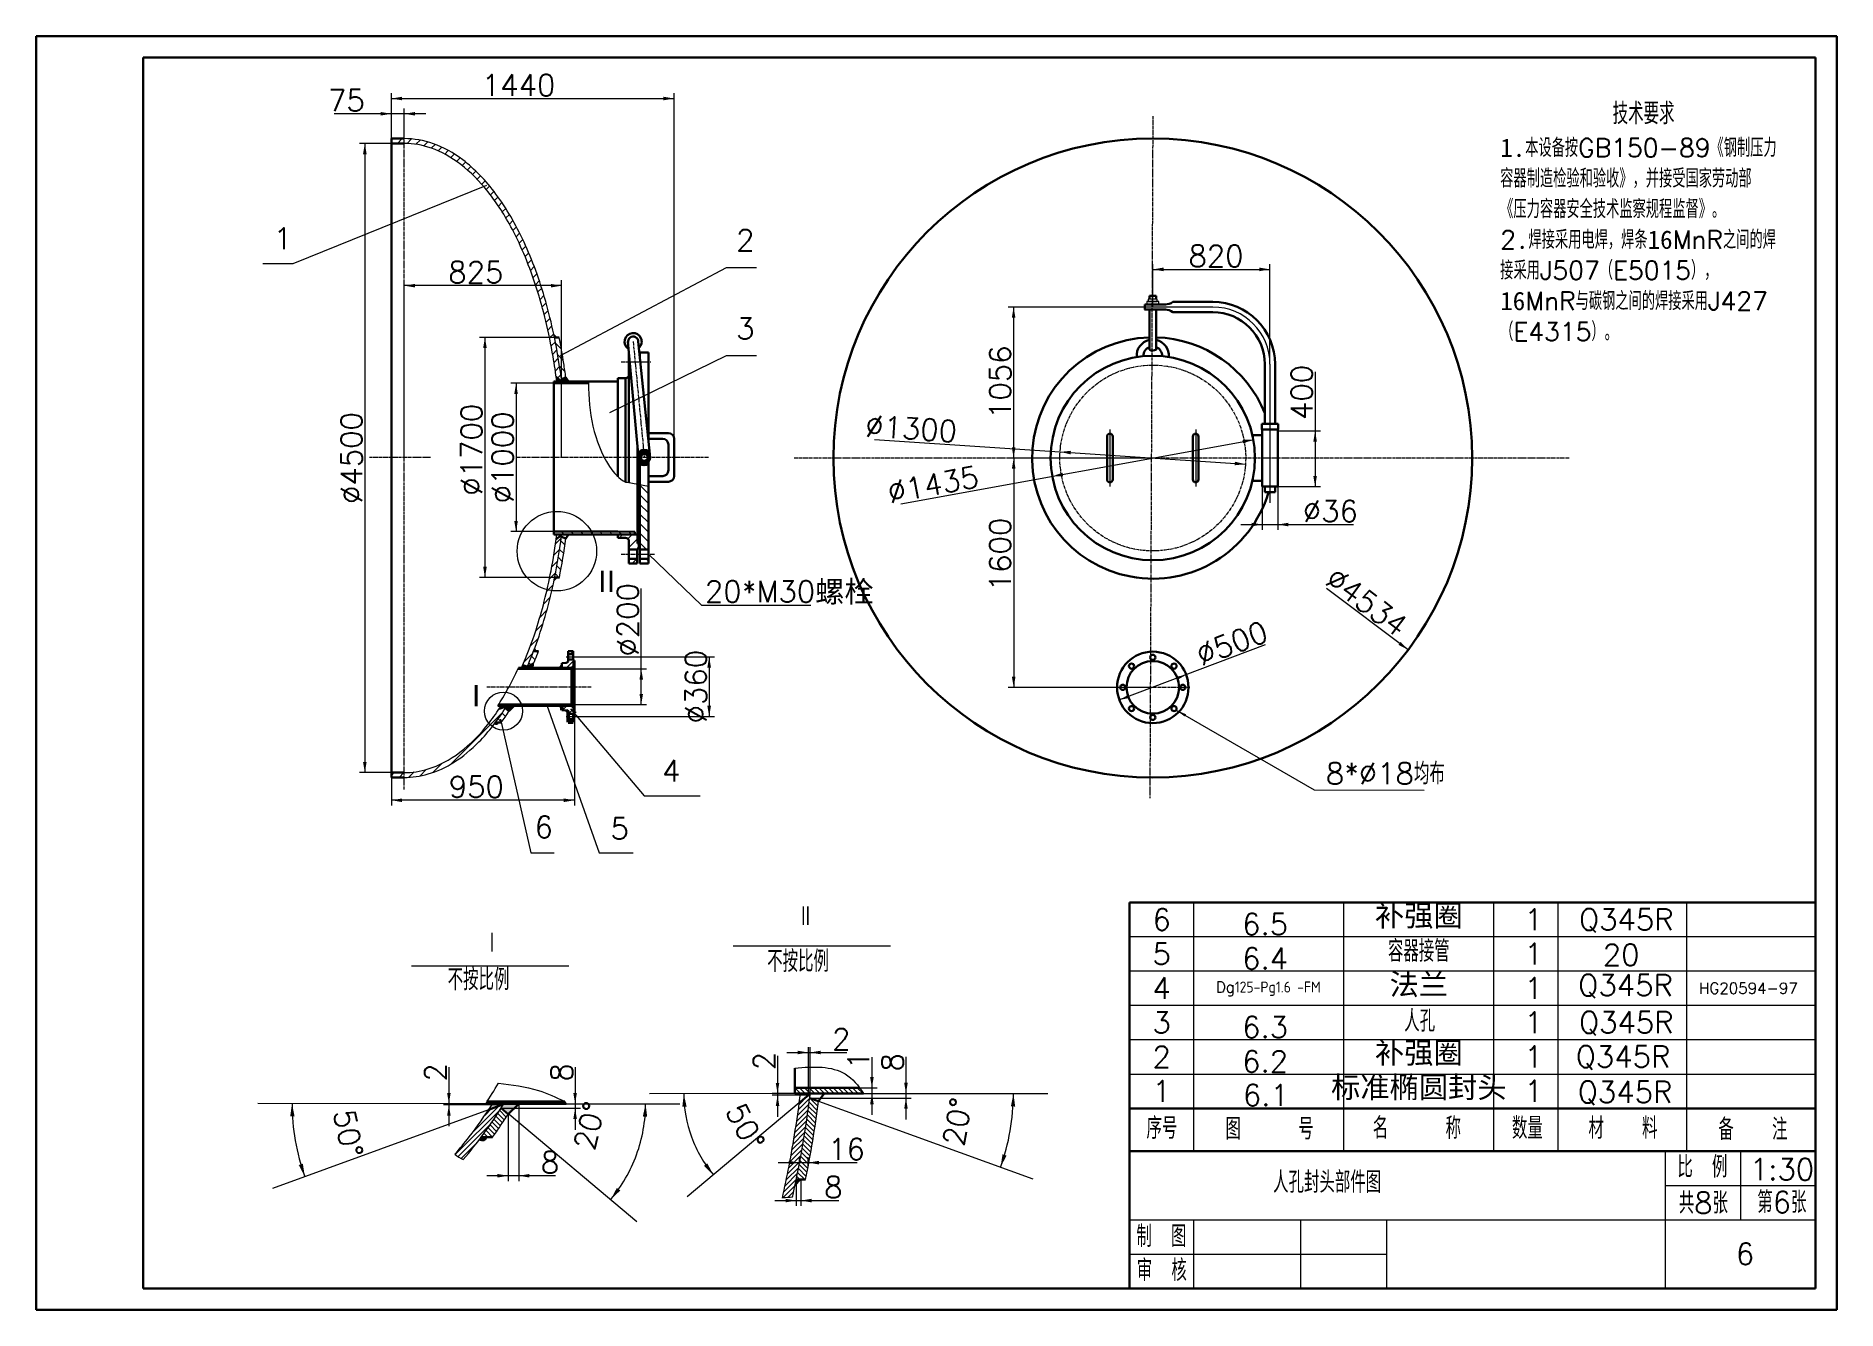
# Model space of a CAD drawing. Header units: millimetres. Extents: x 6 to 426, y 0 to 297.
import ezdxf

# ---------------------------------------------------------------- set-up
doc = ezdxf.new("R2010")
doc.units = ezdxf.units.MM
doc.linetypes.add('CENTER2', pattern=[1.125, 0.75, -0.125, 0.125, -0.125])
for name, color, linetype, lineweight in [('尺寸线', 3, 'Continuous', 15), ('文字层', 7, 'Continuous', 15), ('粗实线', 7, 'Continuous', 30), ('细实线', 7, 'Continuous', 15), ('细点划线', 1, 'CENTER2', 18)]:
    doc.layers.add(name, color=color, linetype=linetype, lineweight=lineweight)
doc.styles.get("Standard").update_dxf_attribs({"font": 'txt.shx', "bigfont": 'gbcbig.shx'})
doc.dimstyles.new('ISO-25$0', dxfattribs={"dimtxt": 5, "dimasz": 2.5, "dimexe": 1.25, "dimexo": 0, "dimtad": 1, "dimdec": 0, "dimdsep": 46, "dimtxsty": 'Standard', "dimcen": 2.5, "dimdle": 5, "dimadec": 0, "dimazin": 0, "dimtfac": 1, "dimtdec": 0, "dimtmove": 0, "dimatfit": 2, "dimfxl": 0, "dimtolj": 1, "dimarcsym": 0})
doc.dimstyles.new('ISO-25$2', dxfattribs={"dimtxt": 5, "dimasz": 3, "dimexe": 8, "dimexo": 0, "dimgap": 10, "dimtad": 1, "dimdec": 0, "dimtxsty": 'Standard', "dimcen": 2.5, "dimdle": 6, "dimclrd": 256, "dimclre": 256, "dimclrt": 256, "dimadec": 0, "dimazin": 0, "dimtfac": 1, "dimtdec": 0, "dimtmove": 0, "dimatfit": 3, "dimfxl": 0, "dimtolj": 1, "dimarcsym": 0})
doc.dimstyles.new('ISO-25$3', dxfattribs={"dimtxt": 5, "dimasz": 2.5, "dimexe": 1.25, "dimexo": 0, "dimtad": 1, "dimdec": 0, "dimdsep": 46, "dimtxsty": 'Standard', "dimcen": 2.5, "dimdle": 5, "dimadec": 0, "dimazin": 0, "dimtfac": 1, "dimtdec": 0, "dimtmove": 0, "dimatfit": 2, "dimfxl": 0, "dimtolj": 1, "dimarcsym": 0})

msp = doc.modelspace()

# ---------------------------------------------------------------- texts
at = {"layer": '尺寸线', "color": 0, "char_height": 5, "attachment_point": 1}
for s, insert, width in [('序号', (264.82, 44.93), 10.4365), ('图   号', (283.23, 44.78), 29.1354), ('名   称', (317.59, 44.93), 28.1211), ('数量', (350.05, 44.93), 10.8715), ('材  料', (367.88, 44.93), 25.6566), ('备  注', (398.18, 44.64), 23.7721), ('比 例', (388.63, 35.9), 17.5), ('1:30', (405.55, 35.33), 9.2857), ('共8张', (388.95, 27.5), 15.3789), ('第6张', (407.25, 27.66), 15.7245), ('6', (402.26, 15.63), 26.3444), ('审 核', (262.56, 11.78), 13.4381)]:
    msp.add_mtext(s, dxfattribs=dict(at, insert=insert, width=width))
at = {"layer": '文字层'}
for s, insert, char_height, width, attachment_point in [('{\\fsimsun|b0|i0|c84|p7;\\H0.8571x;         \\Ftxt,gbcbig;\\H1.167x;技术要求\\P\\fsimsun|b0|i0|c84|p7;\\H0.8571x;1.\\Ftxt,gbcbig;本设备按GB150-89《钢制压力容器制造检验和验收》，并接受国家劳动部\\fsimsun|b0|i0|c84|p7;   \\Ftxt,gbcbig;《压力容器安全技术监察规程监督》。\\P2\\fsimsun|b0|i0|c84|p7;.\\Ftxt,gbcbig;焊接采用电焊，焊条\\fsimsun|b0|i0|c84|p7;16\\Ftxt,gbcbig;MnR之间的焊接采用J507（E5015），\\fsimsun|b0|i0|c84|p7;16\\Ftxt,gbcbig;MnR与碳钢之间的焊接采用J427（E4315）。}', (347.31, 281.48), 5, 66.1602, 1), ('1', (61.26, 252.32), 5, 24.1755, 1), ('2', (169.14, 251.93), 5, 26.948, 1), ('3', (169.12, 231.36), 5, 26.3389, 1), ('{\\fSimSun|b0|i0|c84|p7;Ⅱ}', (135.51, 172.4), 5, 11.4431, 1), ('20*M30{\\fsimsun|b0|i0|c84|p0;螺栓}', (161.84, 170.02), 5, 53.5163, 1), ('{\\fSimSun|b0|i0|c84|p7;Ⅰ}', (105.1, 145.77), 5, 53.5163, 1), ('4', (151.85, 128.23), 5, 18.6335, 1), ('8*%%C18均布', (306.62, 127.6), 5, 63.2556, 1), ('6', (122.12, 115.13), 5, 8.805, 1), ('5', (139.83, 114.8), 5, 22.1007, 1), ('Ⅱ', (183.51, 94.3), 5, 11.4431, 1), ('6', (268.35, 91.04), 5, 15, 5), ('6.5', (292.48, 89.96), 5, 60, 5), ('{\\fsimsun|b0|i0|c84|p0;补强圈}', (328.33, 91.71), 5, 40, 5), ('1', (352.94, 93.58), 5, 12, 1), ('Q345R', (365.67, 93.59), 5, 20, 1), ('Ⅰ', (110.38, 88.11), 5, 53.5163, 1), ('不按比例', (176.36, 83.84), 5, 56.5964, 1), ('5', (268.35, 83.04), 5, 15, 5), ('6.4', (292.48, 81.96), 5, 60, 5), ('容器接管', (328.33, 83.71), 5, 40, 5), ('1', (352.94, 85.58), 5, 12, 1), ('20', (371.23, 85.33), 5, 20, 1), ('不按比例', (101.85, 79.58), 5, 82.6423, 1), ('4', (268.35, 75.04), 5, 15, 5), ('{\\H0.8571x;Dg\\Fisocp,gbcbig;125-Pg1.6 -FM}', (293.22, 74.9), 3, 35, 5), ('{\\fsimsun|b0|i0|c84|p0;法兰}', (328.33, 75.71), 5, 40, 5), ('1', (352.94, 77.58), 5, 12, 1), ('Q345R', (365.49, 78.25), 5, 20, 1), ('{\\H0.8571x;HG20594-97}', (393.67, 76.34), 3, 22, 1), ('3', (268.35, 67.04), 5, 15, 5), ('6.3', (292.48, 65.96), 5, 60, 5), ('人孔', (328.52, 67.42), 5, 41, 5), ('1', (352.94, 69.58), 5, 12, 1), ('Q345R', (365.67, 69.59), 5, 20, 1), ('{\\fsimsun|b0|i0|c84|p0;补强圈}', (328.33, 59.71), 5, 40, 5), ('2', (268.35, 59.04), 5, 15, 5), ('6.2', (292.48, 57.96), 5, 60, 5), ('1', (352.94, 61.58), 5, 12, 1), ('Q345R', (364.91, 61.6), 5, 20, 1), ('{\\fsimsun|b0|i0|c84|p0;标准椭圆封头}', (328.33, 51.71), 5, 40, 5), ('1', (268.35, 51.04), 5, 15, 5), ('6.1', (292.67, 50.14), 5, 60, 5), ('1', (352.94, 53.58), 5, 12, 1), ('Q345R', (365.38, 53.35), 5, 20, 1)]:
    msp.add_mtext(s, dxfattribs=dict(at, insert=insert, char_height=char_height, width=width, attachment_point=attachment_point))
at = {"layer": '文字层', "color": 0, "insert": (262.48, 19.72), "char_height": 5, "width": 15, "attachment_point": 1}
msp.add_mtext('制 图', dxfattribs=at)
at = {"layer": '细实线', "color": 0, "insert": (294.35, 32.34), "char_height": 5, "width": 103.6409, "attachment_point": 1}
msp.add_mtext('{\\C256;人孔封头部件图}', dxfattribs=at)

# ---------------------------------------------------------------- blocks, each defined once
blk = doc.blocks.new('*X2')
at = {"layer": '尺寸线', "linetype": 'Continuous'}
blk.add_hatch(color=0, dxfattribs=at).paths.add_polyline_path([(325.84, 153.94), (323.59, 155.11), (324.09, 155.78)], flags=0)
at = {"layer": '尺寸线', "color": 0, "linetype": 'Continuous'}
blk.add_line((325.84, 153.94), (306.79, 168.24), dxfattribs=at)
at = {"layer": '尺寸线', "color": 0, "insert": (316.16, 165.11), "char_height": 5, "width": 35, "attachment_point": 5, "rotation": 323.0998}
blk.add_mtext('%%C4534', dxfattribs=at)
blk = doc.blocks.new('*X3')
at = {"layer": '尺寸线', "linetype": 'Continuous'}
for points in [[(304.14, 204.99), (304.56, 202.49), (303.73, 202.49)], [(304.14, 191.99), (304.56, 194.49), (303.73, 194.49)]]:
    blk.add_hatch(color=0, dxfattribs=at).paths.add_polyline_path(points, flags=0)
at = {"layer": '尺寸线', "color": 0, "linetype": 'Continuous'}
for p, q in [((304.14, 218.77), (304.14, 191.99)), ((295.42, 204.99), (305.39, 204.99)), ((295.42, 191.99), (305.39, 191.99))]:
    blk.add_line(p, q, dxfattribs=at)
at = {"layer": '尺寸线', "color": 0, "insert": (301.02, 213.95), "char_height": 5, "width": 19.2857, "attachment_point": 5, "rotation": 90}
blk.add_mtext('400', dxfattribs=at)
blk = doc.blocks.new('*X4')
at = {"layer": '尺寸线', "linetype": 'Continuous'}
for points in [[(244.67, 200.09), (247.19, 200.34), (247.13, 199.51)], [(287.91, 197.22), (285.44, 197.8), (285.38, 196.97)]]:
    blk.add_hatch(color=0, dxfattribs=at).paths.add_polyline_path(points, flags=0)
at = {"layer": '尺寸线', "color": 0, "linetype": 'Continuous'}
blk.add_line((201.38, 202.96), (287.91, 197.22), dxfattribs=at)
at = {"layer": '尺寸线', "color": 0, "insert": (209.96, 205.53), "char_height": 5, "width": 33.5714, "attachment_point": 5, "rotation": 356.2017}
blk.add_mtext('%%C1300', dxfattribs=at)
blk = doc.blocks.new('*X5')
at = {"layer": '尺寸线', "linetype": 'Continuous'}
for points in [[(289.73, 202.93), (287.2, 202.89), (287.35, 202.07)], [(242.84, 194.38), (245.22, 195.24), (245.37, 194.42)]]:
    blk.add_hatch(color=0, dxfattribs=at).paths.add_polyline_path(points, flags=0)
at = {"layer": '尺寸线', "color": 0, "linetype": 'Continuous'}
blk.add_line((207.52, 187.94), (289.73, 202.93), dxfattribs=at)
at = {"layer": '尺寸线', "color": 0, "insert": (215.04, 192.49), "char_height": 5, "width": 32.8571, "attachment_point": 5, "rotation": 10.3324}
blk.add_mtext('%%C1435', dxfattribs=at)
blk = doc.blocks.new('*X6')
at = {"layer": '尺寸线', "linetype": 'Continuous'}
for points in [[(233.85, 198.66), (234.27, 196.16), (233.43, 196.16)], [(233.85, 145.19), (234.27, 147.69), (233.43, 147.69)]]:
    blk.add_hatch(color=0, dxfattribs=at).paths.add_polyline_path(points, flags=0)
at = {"layer": '尺寸线', "color": 0, "linetype": 'Continuous'}
for p, q in [((266.29, 198.66), (232.6, 198.66)), ((233.85, 198.66), (233.85, 145.19)), ((266.29, 145.19), (232.6, 145.19))]:
    blk.add_line(p, q, dxfattribs=at)
at = {"layer": '尺寸线', "color": 0, "insert": (230.72, 176.18), "char_height": 5, "width": 24.2857, "attachment_point": 5, "rotation": 90}
blk.add_mtext('1600', dxfattribs=at)
blk = doc.blocks.new('*X7')
at = {"layer": '尺寸线', "linetype": 'Continuous'}
for points in [[(82.53, 271.99), (82.95, 269.49), (82.11, 269.49)], [(82.53, 125.32), (82.95, 127.82), (82.11, 127.82)]]:
    blk.add_hatch(color=0, dxfattribs=at).paths.add_polyline_path(points, flags=0)
at = {"layer": '尺寸线', "color": 0, "linetype": 'Continuous'}
for p, q in [((88.73, 271.99), (81.28, 271.99)), ((82.53, 271.99), (82.53, 125.32)), ((88.73, 125.32), (81.28, 125.32))]:
    blk.add_line(p, q, dxfattribs=at)
at = {"layer": '尺寸线', "color": 0, "insert": (79.41, 198.66), "char_height": 5, "width": 35.7143, "attachment_point": 5, "rotation": 90}
blk.add_mtext('%%C4500', dxfattribs=at)
blk = doc.blocks.new('*X8')
at = {"layer": '尺寸线', "linetype": 'Continuous'}
for points in [[(117.8, 216.09), (118.21, 213.59), (117.38, 213.59)], [(117.8, 181.49), (118.21, 183.99), (117.38, 183.99)]]:
    blk.add_hatch(color=0, dxfattribs=at).paths.add_polyline_path(points, flags=0)
at = {"layer": '尺寸线', "color": 0, "linetype": 'Continuous'}
for p, q in [((126.68, 216.09), (116.55, 216.09)), ((117.8, 216.09), (117.8, 181.49)), ((126.71, 181.49), (116.55, 181.49))]:
    blk.add_line(p, q, dxfattribs=at)
at = {"layer": '尺寸线', "color": 0, "insert": (114.67, 198.79), "char_height": 5, "width": 34.2857, "attachment_point": 5, "rotation": 90}
blk.add_mtext('%%C1000', dxfattribs=at)
blk = doc.blocks.new('*X9')
at = {"layer": '尺寸线', "linetype": 'Continuous'}
for points in [[(88.73, 278.91), (86.23, 278.5), (86.23, 279.33)], [(91.73, 278.91), (94.23, 278.5), (94.23, 279.33)]]:
    blk.add_hatch(color=0, dxfattribs=at).paths.add_polyline_path(points, flags=0)
at = {"layer": '尺寸线', "color": 0, "linetype": 'Continuous'}
for p, q in [((96.73, 278.91), (75.38, 278.91)), ((88.73, 273.12), (88.73, 280.16)), ((91.73, 273.12), (91.73, 280.16))]:
    blk.add_line(p, q, dxfattribs=at)
at = {"layer": '尺寸线', "color": 0, "insert": (78.23, 282.04), "char_height": 5, "width": 11.4286, "attachment_point": 5}
blk.add_mtext('75', dxfattribs=at)
blk = doc.blocks.new('*X10')
at = {"layer": '尺寸线', "linetype": 'Continuous'}
for points in [[(88.73, 282.46), (91.23, 282.88), (91.23, 282.05)], [(154.67, 282.46), (152.17, 282.88), (152.17, 282.05)]]:
    blk.add_hatch(color=0, dxfattribs=at).paths.add_polyline_path(points, flags=0)
at = {"layer": '尺寸线', "color": 0, "linetype": 'Continuous'}
for p, q in [((88.73, 273.12), (88.73, 283.71)), ((88.73, 282.46), (154.67, 282.46)), ((154.67, 203.12), (154.67, 283.71))]:
    blk.add_line(p, q, dxfattribs=at)
at = {"layer": '尺寸线', "color": 0, "insert": (118.39, 285.59), "char_height": 5, "width": 24.2857, "attachment_point": 5}
blk.add_mtext('1440', dxfattribs=at)
blk = doc.blocks.new('*X11')
at = {"layer": '细实线'}
for p, q in [((5242.82, 176.19), (5255.22, 164.28)), ((5255.22, 164.28), (5280.7, 164.28))]:
    blk.add_line(p, q, dxfattribs=at)
blk = doc.blocks.new('*X12')
at = {"layer": '尺寸线', "linetype": 'Continuous'}
for points in [[(233.83, 233.86), (234.25, 231.36), (233.41, 231.36)], [(233.83, 198.66), (234.25, 201.16), (233.41, 201.16)]]:
    blk.add_hatch(color=0, dxfattribs=at).paths.add_polyline_path(points, flags=0)
at = {"layer": '尺寸线', "color": 0, "linetype": 'Continuous'}
for p, q in [((266.29, 233.86), (232.58, 233.86)), ((233.83, 233.86), (233.83, 198.66)), ((256.29, 198.66), (232.58, 198.66))]:
    blk.add_line(p, q, dxfattribs=at)
at = {"layer": '尺寸线', "color": 0, "insert": (230.71, 216.34), "char_height": 5, "width": 23.5714, "attachment_point": 5, "rotation": 90}
blk.add_mtext('1056', dxfattribs=at)
blk = doc.blocks.new('*X13')
at = {"layer": '尺寸线', "linetype": 'Continuous'}
for points in [[(183.14, 25.54), (180.64, 25.96), (180.64, 25.12)], [(184.23, 25.54), (186.73, 25.96), (186.73, 25.12)]]:
    blk.add_hatch(color=0, dxfattribs=at).paths.add_polyline_path(points, flags=0)
at = {"layer": '尺寸线', "color": 0, "linetype": 'Continuous'}
for p, q in [((183.14, 30.42), (183.14, 24.29)), ((184.23, 30.42), (184.23, 24.29)), ((178.14, 25.54), (193.06, 25.54))]:
    blk.add_line(p, q, dxfattribs=at)
at = {"layer": '尺寸线', "color": 0, "insert": (191.81, 28.67), "char_height": 5, "width": 10, "attachment_point": 5}
blk.add_mtext('8', dxfattribs=at)
blk = doc.blocks.new('*X14')
at = {"layer": '尺寸线', "linetype": 'Continuous'}
for points in [[(156.91, 50.44), (157.57, 47.47), (156.57, 47.4)], [(163.82, 31.52), (162.41, 34.21), (161.6, 33.63)]]:
    blk.add_hatch(color=256, dxfattribs=at).paths.add_polyline_path(points, flags=0)
for p, q in [((184.13, 50.49), (148.91, 50.43)), ((183.85, 48.32), (157.69, 26.38))]:
    blk.add_line(p, q, dxfattribs=at)
for start, end in [(180.0988, 200.0494), (200.0494, 220)]:
    blk.add_arc((186.44, 50.49), 29.52, start, end, dxfattribs=at)
at = {"layer": '尺寸线', "insert": (171.28, 42.74), "char_height": 5, "width": 16.4286, "attachment_point": 5, "rotation": 297.098}
blk.add_mtext('50%%D', dxfattribs=at)
blk = doc.blocks.new('*X15')
at = {"layer": '尺寸线', "linetype": 'Continuous'}
for points in [[(178.78, 50.49), (179.19, 52.99), (178.36, 52.99)], [(178.78, 50.09), (179.19, 47.59), (178.36, 47.59)]]:
    blk.add_hatch(color=0, dxfattribs=at).paths.add_polyline_path(points, flags=0)
at = {"layer": '尺寸线', "color": 0, "linetype": 'Continuous'}
for p, q in [((178.78, 59.32), (178.78, 45.09)), ((184.13, 50.49), (177.53, 50.49)), ((185.96, 50.09), (177.53, 50.09))]:
    blk.add_line(p, q, dxfattribs=at)
at = {"layer": '尺寸线', "color": 0, "insert": (175.65, 58.07), "char_height": 5, "width": 10, "attachment_point": 5, "rotation": 90}
blk.add_mtext('2', dxfattribs=at)
blk = doc.blocks.new('*X16')
at = {"layer": '尺寸线', "linetype": 'Continuous'}
for points in [[(185.96, 60.06), (183.46, 60.48), (183.46, 59.64)], [(186.36, 60.06), (188.86, 60.48), (188.86, 59.64)]]:
    blk.add_hatch(color=0, dxfattribs=at).paths.add_polyline_path(points, flags=0)
at = {"layer": '尺寸线', "color": 0, "linetype": 'Continuous'}
for p, q in [((180.96, 60.06), (194.9, 60.06)), ((185.96, 50.09), (185.96, 61.31)), ((186.36, 50.09), (186.36, 61.31))]:
    blk.add_line(p, q, dxfattribs=at)
at = {"layer": '尺寸线', "color": 0, "insert": (193.65, 63.19), "char_height": 5, "width": 10, "attachment_point": 5}
blk.add_mtext('2', dxfattribs=at)
blk = doc.blocks.new('*X17')
at = {"layer": '尺寸线', "linetype": 'Continuous'}
for points in [[(208.72, 50.5), (209.14, 53), (208.31, 53)], [(208.72, 49.43), (209.14, 46.93), (208.31, 46.93)]]:
    blk.add_hatch(color=0, dxfattribs=at).paths.add_polyline_path(points, flags=0)
at = {"layer": '尺寸线', "color": 0, "linetype": 'Continuous'}
for p, q in [((208.72, 59.04), (208.72, 44.43)), ((189.63, 50.5), (209.97, 50.5)), ((186.28, 49.43), (209.97, 49.43))]:
    blk.add_line(p, q, dxfattribs=at)
at = {"layer": '尺寸线', "color": 0, "insert": (205.6, 57.79), "char_height": 5, "width": 10, "attachment_point": 5, "rotation": 90}
blk.add_mtext('8', dxfattribs=at)
blk = doc.blocks.new('*X18')
at = {"layer": '尺寸线', "linetype": 'Continuous'}
for points in [[(233.79, 50.49), (233.2, 47.51), (234.2, 47.46)], [(230.78, 33.32), (231.24, 36.32), (232.19, 36.03)]]:
    blk.add_hatch(color=256, dxfattribs=at).paths.add_polyline_path(points, flags=0)
for p, q in [((198.86, 50.49), (241.79, 50.49)), ((188.33, 48.68), (238.3, 30.59))]:
    blk.add_line(p, q, dxfattribs=at)
for start, end in [(350.0494, 0), (340.0988, 350.0494)]:
    blk.add_arc((183.34, 50.49), 50.45, start, end, dxfattribs=at)
at = {"layer": '尺寸线', "insert": (220.72, 43.93), "char_height": 5, "width": 17.1429, "attachment_point": 5, "rotation": 80.0494}
blk.add_mtext('20%%D', dxfattribs=at)
blk = doc.blocks.new('*X19')
at = {"layer": '尺寸线', "linetype": 'Continuous'}
for points in [[(65.54, 48.2), (66.13, 45.22), (65.13, 45.17)], [(68.54, 31.13), (68.08, 34.13), (67.12, 33.83)]]:
    blk.add_hatch(color=256, dxfattribs=at).paths.add_polyline_path(points, flags=0)
for p, q in [((112.31, 48.13), (57.54, 48.21)), ((111.4, 46.73), (61.02, 28.39))]:
    blk.add_line(p, q, dxfattribs=at)
for start, end in [(179.9088, 189.9544), (189.9544, 200)]:
    blk.add_arc((115.24, 48.12), 49.69, start, end, dxfattribs=at)
at = {"layer": '尺寸线', "insert": (78.69, 41.2), "char_height": 5, "width": 16.4286, "attachment_point": 5, "rotation": 280.7295}
blk.add_mtext('50%%D', dxfattribs=at)
blk = doc.blocks.new('*X20')
at = {"layer": '尺寸线', "linetype": 'Continuous'}
for points in [[(102.13, 48.13), (102.55, 50.63), (101.72, 50.63)], [(102.13, 47.86), (102.55, 45.36), (101.72, 45.36)]]:
    blk.add_hatch(color=0, dxfattribs=at).paths.add_polyline_path(points, flags=0)
at = {"layer": '尺寸线', "color": 0, "linetype": 'Continuous'}
for p, q in [((102.13, 56.67), (102.13, 42.86)), ((112.31, 48.13), (100.88, 48.13)), ((114.51, 47.86), (100.88, 47.86))]:
    blk.add_line(p, q, dxfattribs=at)
at = {"layer": '尺寸线', "color": 0, "insert": (99.01, 55.42), "char_height": 5, "width": 10, "attachment_point": 5, "rotation": 90}
blk.add_mtext('2', dxfattribs=at)
blk = doc.blocks.new('*X21')
at = {"layer": '尺寸线', "linetype": 'Continuous'}
for points in [[(115.96, 31.33), (113.46, 30.92), (113.46, 31.75)], [(118.43, 31.33), (120.93, 30.92), (120.93, 31.75)]]:
    blk.add_hatch(color=0, dxfattribs=at).paths.add_polyline_path(points, flags=0)
at = {"layer": '尺寸线', "color": 0, "linetype": 'Continuous'}
for p, q in [((118.43, 48.12), (118.43, 30.08)), ((115.96, 45.67), (115.96, 30.08)), ((126.97, 31.33), (110.96, 31.33))]:
    blk.add_line(p, q, dxfattribs=at)
at = {"layer": '尺寸线', "color": 0, "insert": (125.72, 34.46), "char_height": 5, "width": 10, "attachment_point": 5}
blk.add_mtext('8', dxfattribs=at)
blk = doc.blocks.new('*X22')
at = {"layer": '尺寸线', "linetype": 'Continuous'}
for points in [[(148, 48.12), (147.37, 45.15), (148.37, 45.08)], [(139.87, 25.79), (141.3, 28.48), (142.11, 27.89)]]:
    blk.add_hatch(color=256, dxfattribs=at).paths.add_polyline_path(points, flags=0)
for p, q in [((119.46, 48.12), (156, 48.12)), ((116.18, 45.67), (146, 20.65))]:
    blk.add_line(p, q, dxfattribs=at)
for start, end in [(340.0027, 0), (320.0054, 340.0027)]:
    blk.add_arc((113.26, 48.12), 34.74, start, end, dxfattribs=at)
at = {"layer": '尺寸线', "insert": (134.9, 42.99), "char_height": 5, "width": 17.1429, "attachment_point": 5, "rotation": 76.6685}
blk.add_mtext('20%%D', dxfattribs=at)
blk = doc.blocks.new('*X23')
at = {"layer": '尺寸线', "linetype": 'Continuous'}
for points in [[(131.57, 48.12), (131.98, 50.62), (131.15, 50.62)], [(131.57, 47.06), (131.98, 44.56), (131.15, 44.56)]]:
    blk.add_hatch(color=0, dxfattribs=at).paths.add_polyline_path(points, flags=0)
at = {"layer": '尺寸线', "color": 0, "linetype": 'Continuous'}
for p, q in [((131.57, 56.66), (131.57, 42.06)), ((114.32, 47.06), (132.82, 47.06)), ((118.43, 48.12), (132.82, 48.12))]:
    blk.add_line(p, q, dxfattribs=at)
at = {"layer": '尺寸线', "color": 0, "insert": (128.44, 55.41), "char_height": 5, "width": 10, "attachment_point": 5, "rotation": 90}
blk.add_mtext('8', dxfattribs=at)
blk = doc.blocks.new('*X24')
at = {"layer": '细实线'}
for p, q in [((5204.9, 48.12), (5204.93, 48.09)), ((5205.52, 48.62), (5206.05, 48.09)), ((5206.64, 48.62), (5207.17, 48.09)), ((5207.77, 48.62), (5208.3, 48.09)), ((5208.89, 48.62), (5209.42, 48.09)), ((5210.01, 48.62), (5210.55, 48.09)), ((5211.13, 48.62), (5211.67, 48.09)), ((5212.26, 48.62), (5212.79, 48.09)), ((5213.38, 48.62), (5213.91, 48.09)), ((5214.5, 48.62), (5215.04, 48.09)), ((5215.62, 48.62), (5216.16, 48.09)), ((5216.75, 48.62), (5217.28, 48.09)), ((5217.87, 48.62), (5218.4, 48.09)), ((5218.99, 48.62), (5219.53, 48.09)), ((5220.11, 48.62), (5220.65, 48.09)), ((5221.24, 48.62), (5221.77, 48.09)), ((5222.36, 48.62), (5222.89, 48.09))]:
    blk.add_line(p, q, dxfattribs=at)
blk = doc.blocks.new('*X25')
at = {"layer": '尺寸线', "linetype": 'Continuous'}
for points in [[(266.29, 242.63), (268.79, 243.05), (268.79, 242.21)], [(293.62, 242.63), (291.12, 243.05), (291.12, 242.21)]]:
    blk.add_hatch(color=0, dxfattribs=at).paths.add_polyline_path(points, flags=0)
at = {"layer": '尺寸线', "color": 0, "linetype": 'Continuous'}
for p, q in [((266.29, 233.86), (266.29, 243.88)), ((293.62, 220.52), (293.62, 243.88)), ((266.29, 242.63), (293.62, 242.63))]:
    blk.add_line(p, q, dxfattribs=at)
at = {"layer": '尺寸线', "color": 0, "insert": (281.04, 245.76), "char_height": 5, "width": 19.2857, "attachment_point": 5}
blk.add_mtext('820', dxfattribs=at)
blk = doc.blocks.new('*X26')
at = {"layer": '尺寸线', "linetype": 'Continuous'}
for points in [[(110.54, 226.79), (110.96, 224.29), (110.13, 224.29)], [(110.54, 170.79), (110.96, 173.29), (110.13, 173.29)]]:
    blk.add_hatch(color=0, dxfattribs=at).paths.add_polyline_path(points, flags=0)
at = {"layer": '尺寸线', "color": 0, "linetype": 'Continuous'}
for p, q in [((127.7, 226.79), (109.29, 226.79)), ((110.54, 226.79), (110.54, 170.79)), ((127.89, 170.79), (109.29, 170.79))]:
    blk.add_line(p, q, dxfattribs=at)
at = {"layer": '尺寸线', "color": 0, "insert": (107.42, 200.6), "char_height": 5, "width": 34.2857, "attachment_point": 5, "rotation": 90}
blk.add_mtext('%%C1700', dxfattribs=at)
blk = doc.blocks.new('*X27')
at = {"layer": '尺寸线', "linetype": 'Continuous'}
for points in [[(146.99, 149.49), (146.58, 146.99), (147.41, 146.99)], [(146.99, 141.16), (146.58, 143.66), (147.41, 143.66)]]:
    blk.add_hatch(color=0, dxfattribs=at).paths.add_polyline_path(points, flags=0)
at = {"layer": '尺寸线', "color": 0, "linetype": 'Continuous'}
for p, q in [((146.99, 141.16), (146.99, 168.27)), ((130.73, 149.49), (148.24, 149.49)), ((130.73, 141.16), (148.24, 141.16))]:
    blk.add_line(p, q, dxfattribs=at)
at = {"layer": '尺寸线', "color": 0, "insert": (143.87, 160.95), "char_height": 5, "width": 29.2857, "attachment_point": 5, "rotation": 90}
blk.add_mtext('%%C200', dxfattribs=at)
blk = doc.blocks.new('*X28')
at = {"layer": '尺寸线', "linetype": 'Continuous'}
for points in [[(88.73, 118.87), (91.23, 118.45), (91.23, 119.29)], [(131.4, 118.87), (128.9, 118.45), (128.9, 119.29)]]:
    blk.add_hatch(color=0, dxfattribs=at).paths.add_polyline_path(points, flags=0)
at = {"layer": '尺寸线', "color": 0, "linetype": 'Continuous'}
for p, q in [((131.4, 145.35), (131.4, 117.62)), ((88.73, 125.32), (88.73, 117.62)), ((131.4, 118.87), (88.73, 118.87))]:
    blk.add_line(p, q, dxfattribs=at)
at = {"layer": '尺寸线', "color": 0, "insert": (108.53, 122), "char_height": 5, "width": 18.5714, "attachment_point": 5}
blk.add_mtext('950', dxfattribs=at)
blk = doc.blocks.new('*X29')
at = {"layer": '细实线'}
for p, q in [((5222.29, 222.52), (5261.04, 243.06)), ((5261.04, 243.06), (5268.04, 243.06))]:
    blk.add_line(p, q, dxfattribs=at)
blk = doc.blocks.new('*X30')
at = {"layer": '细实线'}
for p, q in [((5233.83, 209.2), (5261.04, 222.53)), ((5261.04, 222.53), (5268.04, 222.53))]:
    blk.add_line(p, q, dxfattribs=at)
blk = doc.blocks.new('*X31')
at = {"layer": '细实线'}
for p, q in [((5224.68, 140.13), (5241.79, 119.89)), ((5241.79, 119.89), (5254.91, 119.89))]:
    blk.add_line(p, q, dxfattribs=at)
blk = doc.blocks.new('*X32')
at = {"layer": '细实线'}
for p, q in [((5208.29, 137.71), (5215.36, 106.59)), ((5215.36, 106.59), (5220.84, 106.59))]:
    blk.add_line(p, q, dxfattribs=at)
blk = doc.blocks.new('*X33')
at = {"layer": '细实线'}
for p, q in [((5205.09, 262.13), (5159.9, 243.92)), ((5159.9, 243.92), (5152.9, 243.92))]:
    blk.add_line(p, q, dxfattribs=at)
blk = doc.blocks.new('*X34')
at = {"layer": '细实线'}
for p, q in [((5219.11, 141.02), (5231.35, 106.59)), ((5231.35, 106.59), (5239.26, 106.59))]:
    blk.add_line(p, q, dxfattribs=at)
blk = doc.blocks.new('*X35')
at = {"layer": '细实线', "linetype": 'Continuous'}
blk.add_hatch(color=0, dxfattribs=at).paths.add_polyline_path([(271.73, 139.9), (274.05, 138.92), (273.74, 138.38)], flags=0)
at = {"layer": '细实线', "color": 0, "linetype": 'Continuous'}
for p, q in [((271.73, 139.9), (303.92, 121.33)), ((303.92, 121.33), (329.57, 121.21))]:
    blk.add_line(p, q, dxfattribs=at)
at = {"layer": '细实线', "color": 0}
blk.add_line((329.57, 121.21), (329.57, 121.21), dxfattribs=at)
blk = doc.blocks.new('*X36')
at = {"layer": '尺寸线', "linetype": 'Continuous'}
for points in [[(291.82, 183.15), (289.32, 183.57), (289.32, 182.73)], [(295.42, 183.15), (297.92, 183.57), (297.92, 182.73)]]:
    blk.add_hatch(color=0, dxfattribs=at).paths.add_polyline_path(points, flags=0)
at = {"layer": '尺寸线', "color": 0, "linetype": 'Continuous'}
for p, q in [((291.82, 191.99), (291.82, 181.9)), ((295.42, 192.32), (295.42, 181.9)), ((286.82, 183.15), (313.07, 183.15))]:
    blk.add_line(p, q, dxfattribs=at)
at = {"layer": '尺寸线', "color": 0, "insert": (307.71, 186.28), "char_height": 5, "width": 21.4286, "attachment_point": 5}
blk.add_mtext('%%C36', dxfattribs=at)
blk = doc.blocks.new('*X37')
at = {"layer": '尺寸线', "linetype": 'Continuous'}
for points in [[(200.79, 51.82), (201.2, 54.32), (200.37, 54.32)], [(200.79, 50.5), (201.2, 48), (200.37, 48)]]:
    blk.add_hatch(color=0, dxfattribs=at).paths.add_polyline_path(points, flags=0)
at = {"layer": '尺寸线', "color": 0, "linetype": 'Continuous'}
for p, q in [((200.79, 59), (200.79, 45.5)), ((197.9, 51.82), (202.04, 51.82)), ((198.1, 50.5), (202.04, 50.5))]:
    blk.add_line(p, q, dxfattribs=at)
at = {"layer": '尺寸线', "color": 0, "insert": (197.66, 58.28), "char_height": 5, "width": 10, "attachment_point": 5, "rotation": 90}
blk.add_mtext('1', dxfattribs=at)
blk = doc.blocks.new('*X38')
at = {"layer": '尺寸线', "linetype": 'Continuous'}
for points in [[(183.9, 34.38), (181.4, 34.8), (181.4, 33.97)], [(185.92, 34.38), (188.42, 34.8), (188.42, 33.97)]]:
    blk.add_hatch(color=0, dxfattribs=at).paths.add_polyline_path(points, flags=0)
at = {"layer": '尺寸线', "color": 0, "linetype": 'Continuous'}
for p, q in [((178.9, 34.38), (197.38, 34.38)), ((183.9, 34.22), (183.9, 35.63)), ((185.92, 33.53), (185.92, 35.63))]:
    blk.add_line(p, q, dxfattribs=at)
at = {"layer": '尺寸线', "color": 0, "insert": (194.88, 37.51), "char_height": 5, "width": 10, "attachment_point": 5}
blk.add_mtext('16', dxfattribs=at)
blk = doc.blocks.new('*X39')
at = {"layer": '尺寸线', "linetype": 'Continuous'}
for points in [[(91.73, 238.84), (94.23, 238.42), (94.23, 239.25)], [(128.41, 238.84), (125.91, 238.42), (125.91, 239.25)]]:
    blk.add_hatch(color=0, dxfattribs=at).paths.add_polyline_path(points, flags=0)
at = {"layer": '尺寸线', "color": 0, "linetype": 'Continuous'}
for p, q in [((91.73, 198.79), (91.73, 240.09)), ((128.41, 198.79), (128.41, 240.09)), ((128.41, 238.84), (91.73, 238.84))]:
    blk.add_line(p, q, dxfattribs=at)
at = {"layer": '尺寸线', "color": 0, "insert": (108.42, 241.96), "char_height": 5, "width": 18.5714, "attachment_point": 5}
blk.add_mtext('825', dxfattribs=at)
blk = doc.blocks.new('*X40')
at = {"layer": '尺寸线', "linetype": 'Continuous'}
for points in [[(162.83, 152.31), (163.25, 149.81), (162.41, 149.81)], [(162.83, 138.39), (163.25, 140.89), (162.41, 140.89)]]:
    blk.add_hatch(color=0, dxfattribs=at).paths.add_polyline_path(points, flags=0)
at = {"layer": '尺寸线', "color": 0, "linetype": 'Continuous'}
for p, q in [((131.4, 152.31), (164.08, 152.31)), ((162.83, 152.31), (162.83, 138.39)), ((131.4, 138.39), (164.08, 138.39))]:
    blk.add_line(p, q, dxfattribs=at)
at = {"layer": '尺寸线', "color": 0, "insert": (159.71, 145.35), "char_height": 5, "width": 28.5714, "attachment_point": 5, "rotation": 90}
blk.add_mtext('%%C360', dxfattribs=at)
blk = doc.blocks.new('*X41')
at = {"layer": '尺寸线', "linetype": 'Continuous'}
for points in [[(274.09, 148.12), (271.89, 146.85), (271.6, 147.63)], [(258.49, 142.25), (260.97, 142.74), (260.68, 143.52)]]:
    blk.add_hatch(color=0, dxfattribs=at).paths.add_polyline_path(points, flags=0)
at = {"layer": '尺寸线', "color": 0, "linetype": 'Continuous'}
blk.add_line((292.52, 155.07), (258.49, 142.25), dxfattribs=at)
at = {"layer": '尺寸线', "color": 0, "insert": (284.74, 155.47), "char_height": 5, "width": 28.5714, "attachment_point": 5, "rotation": 20.6279}
blk.add_mtext('%%C500', dxfattribs=at)

# ---------------------------------------------------------------- dimensions: what is measured, and where the dimension line sits
at = {"layer": '尺寸线'}
for base, p1, p2, angle, text, picture, middle in [((154.67, 282.46), (88.73, 273.12), (154.67, 203.12), 0, '1440', '*X10', (118.39, 282.46)), ((82.53, 125.32), (88.73, 271.99), (88.73, 125.32), 270, '%%C4500', '*X7', (82.53, 198.66)), ((293.62, 242.63), (266.29, 233.86), (293.62, 220.52), 0, '820', '*X25', (281.04, 242.63)), ((233.83, 198.66), (266.29, 233.86), (256.29, 198.66), 270, '1056', '*X12', (233.83, 216.34)), ((110.54, 170.79), (127.7, 226.79), (127.89, 170.79), 270, '%%C1700', '*X26', (110.54, 200.6)), ((304.14, 191.99), (295.42, 204.99), (295.42, 191.99), 270, '400', '*X3', (304.14, 213.95)), ((117.8, 181.49), (126.68, 216.09), (126.71, 181.49), 270, '%%C1000', '*X8', (117.8, 198.79)), ((233.85, 145.19), (266.29, 198.66), (266.29, 145.19), 270, '1600', '*X6', (233.85, 176.18)), ((146.99, 149.49), (130.73, 141.16), (130.73, 149.49), 90, '%%C200', '*X27', (146.99, 160.95)), ((162.83, 138.39), (131.4, 152.31), (131.4, 138.39), 270, '%%C360', '*X40', (162.83, 145.35)), ((178.78, 50.09), (184.13, 50.49), (185.96, 50.09), 270, '2', '*X15', (178.78, 58.07)), ((186.36, 60.06), (185.96, 50.09), (186.36, 50.09), 0, '2', '*X16', (193.65, 60.06)), ((102.13, 47.86), (112.31, 48.13), (114.51, 47.86), 270, '2', '*X20', (102.13, 55.42)), ((131.57, 47.06), (118.43, 48.12), (114.32, 47.06), 270, '8', '*X23', (131.57, 55.41)), ((208.72, 49.43), (189.63, 50.5), (186.28, 49.43), 270, '8', '*X17', (208.72, 57.79)), ((184.23, 25.54), (183.14, 30.42), (184.23, 30.42), 0, '8', '*X13', (191.81, 25.54))]:
    dim = msp.add_linear_dim(base=base, p1=p1, p2=p2, angle=angle, text=text, dimstyle='ISO-25$0', override={"dimsah": 1}, dxfattribs=at)
    dim.commit()
    dim.dimension.update_dxf_attribs({"geometry": picture, "text_midpoint": middle, "dimtype": 160})
for base, p1, p2, text, picture, middle in [((88.73, 278.91), (91.73, 273.12), (88.73, 273.12), '75', '*X9', (78.23, 278.91)), ((91.73, 238.84), (128.41, 198.79), (91.73, 198.79), '825', '*X39', (108.42, 238.84)), ((295.42, 183.15), (291.82, 191.99), (295.42, 192.32), '%%C36', '*X36', (307.71, 183.15)), ((88.73, 118.87), (131.4, 145.35), (88.73, 125.32), '950', '*X28', (108.53, 118.87)), ((115.96, 31.33), (118.43, 48.12), (115.96, 45.67), '8', '*X21', (125.72, 31.33)), ((185.92, 34.38), (183.9, 34.22), (185.92, 33.53), '16', '*X38', (194.88, 34.38))]:
    dim = msp.add_linear_dim(base=base, p1=p1, p2=p2, text=text, dimstyle='ISO-25$0', override={"dimsah": 1}, dxfattribs=at)
    dim.commit()
    dim.dimension.update_dxf_attribs({"geometry": picture, "text_midpoint": middle, "dimtype": 160})
for p1, p2, text, picture, middle in [((206.74, 243.37), (325.84, 153.94), '%%C4534', '*X2', (314.29, 162.61)), ((287.91, 197.22), (244.67, 200.09), '%%C1300', '*X4', (209.75, 202.41)), ((289.73, 202.93), (242.84, 194.38), '%%C1435', '*X5', (215.6, 189.41)), ((258.49, 142.25), (274.09, 148.12), '%%C500', '*X41', (285.84, 152.55))]:
    dim = msp.add_diameter_dim_2p(p1=p1, p2=p2, text=text, dimstyle='ISO-25$3', override={"dimpost": '%%C<>', "dimsah": 1}, dxfattribs=at)
    dim.commit()
    dim.dimension.update_dxf_attribs({"geometry": picture, "text_midpoint": middle, "dimtype": 163})
dim = msp.add_linear_dim(base=(200.79, 50.5), p1=(197.9, 51.82), p2=(198.1, 50.5), angle=270, dimstyle='ISO-25$0', override={"dimsah": 1, "dimtzin": 8}, dxfattribs=at)
dim.commit()
dim.dimension.update_dxf_attribs({"geometry": '*X37', "text_midpoint": (200.79, 58.28), "dimtype": 160})
dim = msp.add_angular_dim_2l(base=(147.06, 40.11), line1=((116.18, 45.67), (114.53, 47.06)), line2=((119.46, 48.12), (115.2, 48.12)), text='20%%D', dimstyle='ISO-25$2', override={"dimtad": 1, "dimtih": 0, "dimtoh": 0, "dimsah": 1}, dxfattribs=at)
dim.commit()
dim.dimension.update_dxf_attribs({"geometry": '*X22', "text_midpoint": (134.9, 42.99)})
for base, line1, line2, picture, middle in [((160.16, 37.05), ((189.63, 50.5), (184.13, 50.49)), ((185.96, 50.09), (183.85, 48.32)), '*X14', (171.28, 42.74)), ((66.41, 38.87), ((114.51, 47.86), (111.4, 46.73)), ((112.31, 48.13), (114.99, 48.12)), '*X19', (78.69, 41.2))]:
    dim = msp.add_angular_dim_2l(base=base, line1=line1, line2=line2, text='50%%D', dimstyle='ISO-25$2', override={"dimtad": 1, "dimtih": 0, "dimtoh": 0, "dimsah": 1}, dxfattribs=at)
    dim.commit()
    dim.dimension.update_dxf_attribs({"geometry": picture, "text_midpoint": middle, "dimtype": 162})
dim = msp.add_angular_dim_2l(base=(233.03, 41.77), line1=((198.86, 50.49), (186.41, 50.49)), line2=((188.33, 48.68), (186.28, 49.43)), dimstyle='ISO-25$2', override={"dimtad": 1, "dimtih": 0, "dimtoh": 0, "dimsah": 1, "dimtzin": 8}, dxfattribs=at)
dim.commit()
dim.dimension.update_dxf_attribs({"geometry": '*X18', "text_midpoint": (220.72, 43.93), "dimtype": 162})

# ---------------------------------------------------------------- hatches: boundary and pattern name
at = {"layer": '细实线'}
h = msp.add_hatch(dxfattribs=at)
h.set_pattern_fill('ANSI31', color=256, scale=0.5, style=0)
h.paths.add_polyline_path([(91.73, 273.12), (88.99, 273.12), (88.73, 273.12), (88.73, 271.99), (91.73, 271.99)], flags=0)
h = msp.add_hatch(dxfattribs=at)
h.set_pattern_fill('ANSI31', color=256, scale=0.5, style=0)
edge = h.paths.add_edge_path(flags=0)
edge.add_spline(control_points=[(126.61, 227.48), (126.05, 230.11), (125.42, 232.68), (123.3, 240.13), (121.6, 244.77), (117.71, 253.18), (115.51, 256.94), (110.72, 263.39), (108.12, 266.08), (103.18, 269.82), (100.87, 271.09), (96.29, 272.72), (94.01, 273.12), (91.73, 273.12)], knot_values=[0, 0, 0, 0, 6.094092, 6.094092, 18.248078, 18.248078, 30.402065, 30.402065, 42.556051, 42.556051, 52.331151, 52.331151, 61.569439, 61.569439, 61.569439, 61.569439], weights=[1, 1, 1, 1, 1, 1, 1, 1, 1, 1, 1, 1, 1, 1], degree=3, periodic=0)
edge.add_line((91.73, 273.12), (91.73, 273.12))
edge.add_line((91.73, 273.12), (91.73, 271.99))
edge.add_spline(control_points=[(91.73, 271.99), (93.85, 271.99), (95.96, 271.62), (100.39, 270.08), (102.69, 268.8), (107.14, 265.37), (109.28, 263.23), (113.31, 258.14), (115.2, 255.21), (119.08, 247.87), (120.98, 243.27), (124.18, 233.3), (125.48, 227.93), (126.71, 220.75), (126.95, 219.16), (127.16, 217.56)], knot_values=[0, 0, 0, 0, 9.220053, 9.220053, 19.610487, 19.610487, 30.00092, 30.00092, 40.391354, 40.391354, 53.31268, 53.31268, 66.234007, 66.234007, 69.852159, 69.852159, 69.852159, 69.852159], weights=[1, 1, 1, 1, 1, 1, 1, 1, 1, 1, 1, 1, 1, 1, 1, 1], degree=3, periodic=0)
edge.add_line((127.16, 217.56), (128.2, 216.69))
edge.add_line((128.2, 216.69), (128.44, 216.69))
edge.add_line((128.44, 216.69), (128.37, 217.02))
edge.add_spline(control_points=[(128.37, 217.02), (128.27, 217.84), (128.16, 218.65), (127.67, 221.94), (127.24, 224.39), (126.75, 226.79)], knot_values=[0, 0, 0, 0, 2.427071, 2.427071, 9.902875, 9.902875, 9.902875, 9.902875], weights=[1, 1, 1, 1, 1, 1], degree=3, periodic=0)
edge.add_spline(control_points=[(126.75, 226.79), (126.7, 227.02), (126.66, 227.25), (126.61, 227.48)], knot_values=[0, 0, 0, 0, 0.702862, 0.702862, 0.702862, 0.702862], weights=[1, 1, 1, 1], degree=3, periodic=0)
h = msp.add_hatch(color=256, dxfattribs=at)
edge = h.paths.add_edge_path(flags=0)
edge.add_spline(control_points=[(126.61, 227.48), (126.66, 227.25), (126.7, 227.02), (126.75, 226.79)], knot_values=[0, 0, 0, 0, 0.702862, 0.702862, 0.702862, 0.702862], weights=[1, 1, 1, 1], degree=3, periodic=0)
edge.add_line((126.75, 226.79), (127.3, 226.79))
edge.add_line((127.3, 226.79), (126.61, 227.48))
h = msp.add_hatch(dxfattribs=at)
h.set_pattern_fill('ANSI31', color=256, scale=0.5, angle=270, style=0)
edge = h.paths.add_edge_path(flags=0)
edge.add_spline(control_points=[(129.4, 217.4), (129.26, 218.51), (129.1, 219.61), (128.61, 222.76), (128.25, 224.79), (127.84, 226.79)], knot_values=[0, 0, 0, 0, 3.310103, 3.310103, 9.523664, 9.523664, 9.523664, 9.523664], weights=[1, 1, 1, 1, 1, 1], degree=3, periodic=0)
edge.add_line((127.84, 226.79), (126.75, 226.79))
edge.add_spline(control_points=[(126.75, 226.79), (127.24, 224.39), (127.67, 221.94), (128.16, 218.65), (128.27, 217.84), (128.37, 217.02)], knot_values=[0, 0, 0, 0, 7.475804, 7.475804, 9.902875, 9.902875, 9.902875, 9.902875], weights=[1, 1, 1, 1, 1, 1], degree=3, periodic=0)
edge.add_line((128.37, 217.02), (129.4, 217.4))
h = msp.add_hatch(dxfattribs=at)
h.set_pattern_fill('ANSI31', color=256, scale=0.25, angle=270, style=0)
edge = h.paths.add_edge_path(flags=0)
edge.add_spline(control_points=[(134.75, 216.1), (134.75, 216.24), (134.76, 216.37), (134.77, 216.5)], knot_values=[0, 0, 0, 0, 0.400808, 0.400808, 0.400808, 0.400808], weights=[1, 1, 1, 1], degree=3, periodic=0)
edge.add_line((134.77, 216.5), (128.45, 216.5))
edge.add_line((128.45, 216.5), (127.31, 216.5))
edge.add_line((127.31, 216.5), (126.64, 216.5))
edge.add_spline(control_points=[(126.64, 216.5), (126.66, 216.37), (126.67, 216.24), (126.69, 216.1)], knot_values=[0, 0, 0, 0, 0.403085, 0.403085, 0.403085, 0.403085], weights=[1, 1, 1, 1], degree=3, periodic=0)
edge.add_line((126.69, 216.1), (128.5, 216.1))
edge.add_line((128.5, 216.1), (134.75, 216.1))
h = msp.add_hatch(color=256, dxfattribs=at)
edge = h.paths.add_edge_path(flags=0)
edge.add_line((129.4, 217.4), (128.37, 217.02))
edge.add_line((128.37, 217.02), (128.44, 216.69))
edge.add_line((128.44, 216.69), (128.2, 216.69))
edge.add_line((128.2, 216.69), (127.16, 217.56))
edge.add_spline(control_points=[(127.16, 217.56), (127.21, 217.2), (127.25, 216.85), (127.3, 216.49)], knot_values=[0, 0, 0, 0, 1.07952, 1.07952, 1.07952, 1.07952], weights=[1, 1, 1, 1], degree=3, periodic=0)
edge.add_line((127.3, 216.49), (128.44, 216.49))
edge.add_line((128.44, 216.49), (130.05, 216.49))
edge.add_line((130.05, 216.49), (129.4, 217.4))
h = msp.add_hatch(dxfattribs=at)
h.set_pattern_fill('ANSI31', color=256, scale=0.5, angle=270, style=0)
h.paths.add_polyline_path([(146.67, 177.32), (148.67, 177.32), (148.67, 192.11), (146.67, 192.49)], flags=0)
h = msp.add_hatch(dxfattribs=at)
h.set_pattern_fill('ANSI31', color=256, scale=0.5, style=0)
edge = h.paths.add_edge_path(flags=0)
edge.add_spline(control_points=[(122.08, 154.14), (122.13, 154.27), (122.18, 154.4), (123.93, 159.12), (125.37, 164.1), (126.55, 169.59), (126.61, 169.85), (126.66, 170.1)], knot_values=[0, 0, 0, 0, 0.442701, 0.442701, 15.867326, 15.867326, 16.62587, 16.62587, 16.62587, 16.62587], weights=[1, 1, 1, 1, 1, 1, 1, 1], degree=3, periodic=0)
edge.add_spline(control_points=[(126.66, 170.1), (126.71, 170.33), (126.76, 170.56), (126.81, 170.79)], knot_values=[0, 0, 0, 0, 0.699955, 0.699955, 0.699955, 0.699955], weights=[1, 1, 1, 1], degree=3, periodic=0)
edge.add_spline(control_points=[(126.81, 170.79), (127.43, 173.88), (127.96, 177.06), (128.37, 180.29)], knot_values=[0, 0, 0, 0, 9.632424, 9.632424, 9.632424, 9.632424], weights=[1, 1, 1, 1], degree=3, periodic=0)
edge.add_line((128.37, 180.29), (128.24, 180.29))
edge.add_line((128.24, 180.29), (127.1, 179.33))
edge.add_spline(control_points=[(127.3, 180.82), (126.94, 177.95), (126.49, 175.13), (125.04, 167.56), (123.86, 162.95), (121.55, 155.84), (120.54, 153.16), (119.44, 150.63)], knot_values=[0, 0, 0, 0, 8.085568, 8.085568, 22.155558, 22.155558, 31.298631, 31.298631, 31.298631, 31.298631], weights=[1, 1, 1, 1, 1, 1, 1, 1], degree=3, periodic=0)
edge.add_line((119.44, 150.63), (120.38, 150.29))
edge.add_line((120.38, 150.29), (120.53, 150.29))
edge.add_spline(control_points=[(120.53, 150.29), (121, 151.37), (121.45, 152.48), (121.88, 153.61)], knot_values=[0, 0, 0, 0, 3.580407, 3.580407, 3.580407, 3.580407], weights=[1, 1, 1, 1], degree=3, periodic=0)
edge.add_spline(control_points=[(121.88, 153.61), (121.95, 153.78), (122.01, 153.96), (122.08, 154.14)], knot_values=[0, 0, 0, 0, 0.570721, 0.570721, 0.570721, 0.570721], weights=[1, 1, 1, 1], degree=3, periodic=0)
h = msp.add_hatch(dxfattribs=at)
h.set_pattern_fill('ANSI31', color=256, scale=0.5, angle=270, style=0)
edge = h.paths.add_edge_path(flags=0)
edge.add_line((145.46, 181.45), (141.53, 181.49))
edge.add_line((141.53, 181.49), (128.06, 181.49))
edge.add_line((128.06, 181.49), (127.38, 181.49))
edge.add_line((127.38, 181.49), (126.71, 181.49))
edge.add_spline(control_points=[(126.71, 181.49), (126.68, 181.27), (126.65, 181.05), (126.63, 180.82)], knot_values=[0, 0, 0, 0, 0.671793, 0.671793, 0.671793, 0.671793], weights=[1, 1, 1, 1], degree=3, periodic=0)
edge.add_line((126.63, 180.82), (127.3, 180.82))
edge.add_line((127.3, 180.82), (128.44, 180.83))
edge.add_line((128.44, 180.83), (130.05, 180.83))
edge.add_line((130.05, 180.83), (130.05, 180.82))
edge.add_line((130.05, 180.82), (141.53, 180.82))
edge.add_line((141.53, 180.82), (145.46, 180.82))
edge.add_line((145.46, 180.82), (145.46, 181.45))
h = msp.add_hatch(dxfattribs=at)
h.set_pattern_fill('ANSI31', color=256, scale=0.5, style=0)
edge = h.paths.add_edge_path(flags=0)
edge.add_line((144.13, 177.59), (144.13, 177.32))
edge.add_line((144.13, 177.32), (146.07, 177.32))
edge.add_line((146.07, 177.32), (146.07, 177.59))
edge.add_line((146.07, 177.59), (146.4, 177.59))
edge.add_line((146.4, 177.59), (146.4, 178.69))
edge.add_line((146.4, 178.69), (146.13, 178.69))
edge.add_line((146.13, 178.69), (146.13, 180.82))
edge.add_line((146.13, 180.82), (141.53, 180.82))
edge.add_line((141.53, 180.82), (141.53, 180.06))
edge.add_line((141.53, 180.06), (143.33, 180.06))
edge.add_arc((143.33, 179.26), 0.8, 0, 90, ccw=False)
edge.add_line((144.13, 179.26), (144.13, 177.59))
h.paths.add_polyline_path([(144.13, 175.12), (144.13, 174.82), (144.13, 174.06), (146.07, 174.06), (146.07, 175.12)], flags=0)
h = msp.add_hatch(dxfattribs=at)
h.set_pattern_fill('ANSI31', color=256, scale=0.5, angle=270, style=0)
edge = h.paths.add_edge_path(flags=0)
edge.add_spline(control_points=[(127.89, 170.79), (128.49, 173.77), (129, 176.82), (129.4, 179.92)], knot_values=[0, 0, 0, 0, 9.25526, 9.25526, 9.25526, 9.25526], weights=[1, 1, 1, 1], degree=3, periodic=0)
edge.add_line((129.4, 179.92), (128.37, 180.29))
edge.add_spline(control_points=[(128.37, 180.29), (127.96, 177.06), (127.43, 173.88), (126.81, 170.79)], knot_values=[0, 0, 0, 0, 9.632424, 9.632424, 9.632424, 9.632424], weights=[1, 1, 1, 1], degree=3, periodic=0)
edge.add_line((126.81, 170.79), (127.89, 170.79))
h = msp.add_hatch(dxfattribs=at)
h.set_pattern_fill('ANSI37', color=256, scale=0.1, style=0)
h.paths.add_polyline_path([(146.67, 178.69), (146.4, 178.69), (146.4, 177.59), (146.67, 177.59)], flags=0)
h = msp.add_hatch(dxfattribs=at)
h.set_pattern_fill('ANSI31', color=256, scale=0.5, angle=270, style=0)
h.paths.add_polyline_path([(148.67, 174.06), (148.67, 175.12), (146.67, 175.12), (146.67, 174.06), (146.73, 174.06)], flags=0)
h = msp.add_hatch(color=256, dxfattribs=at)
edge = h.paths.add_edge_path(flags=0)
edge.add_line((127.35, 170.79), (126.81, 170.79))
edge.add_spline(control_points=[(126.81, 170.79), (126.76, 170.56), (126.71, 170.33), (126.66, 170.1)], knot_values=[0, 0, 0, 0, 0.699955, 0.699955, 0.699955, 0.699955], weights=[1, 1, 1, 1], degree=3, periodic=0)
edge.add_line((126.66, 170.1), (127.35, 170.79))
h = msp.add_hatch(dxfattribs=at)
h.set_pattern_fill('ANSI31', color=256, scale=0.5, angle=270, style=0)
edge = h.paths.add_edge_path(flags=0)
edge.add_spline(control_points=[(122.06, 151.17), (122.39, 151.97), (122.71, 152.78), (123.02, 153.61)], knot_values=[0, 0, 0, 0, 2.615416, 2.615416, 2.615416, 2.615416], weights=[1, 1, 1, 1], degree=3, periodic=0)
edge.add_line((123.02, 153.61), (122.45, 153.61))
edge.add_arc((121.88, 153.61), 0.571, -0.0519, 0, ccw=False)
edge.add_arc((121.88, 153.61), 0.571, 359.9481, 360)
edge.add_line((122.45, 153.61), (121.88, 153.61))
edge.add_spline(control_points=[(121.88, 153.61), (121.45, 152.48), (121, 151.37), (120.53, 150.29)], knot_values=[0, 0, 0, 0, 3.580407, 3.580407, 3.580407, 3.580407], weights=[1, 1, 1, 1], degree=3, periodic=0)
edge.add_line((120.53, 150.29), (122.06, 151.17))
h = msp.add_hatch(color=256, dxfattribs=at)
edge = h.paths.add_edge_path(flags=0)
edge.add_spline(control_points=[(122.08, 154.14), (122.01, 153.96), (121.95, 153.78), (121.88, 153.61)], knot_values=[0, 0, 0, 0, 0.570721, 0.570721, 0.570721, 0.570721], weights=[1, 1, 1, 1], degree=3, periodic=0)
edge.add_line((121.88, 153.61), (122.45, 153.61))
edge.add_arc((121.88, 153.61), 0.571, 0, 69.1858)
h = msp.add_hatch(dxfattribs=at)
h.set_pattern_fill('ANSI31', color=256, scale=0.5, style=0)
h.paths.add_polyline_path([(131.11, 153.64), (129.95, 153.64), (129.95, 152.91), (131.11, 152.91)], flags=0)
edge = h.paths.add_edge_path(flags=0)
edge.add_line((131.17, 151.18), (131.4, 151.18))
edge.add_line((131.4, 151.18), (131.4, 151.45))
edge.add_line((131.4, 151.45), (131.11, 151.45))
edge.add_line((131.11, 151.45), (131.11, 151.71))
edge.add_line((131.11, 151.71), (129.95, 151.71))
edge.add_line((129.95, 151.71), (129.95, 151.45))
edge.add_arc((129.42, 151.45), 0.53, 274.8286, 360, ccw=False)
edge.add_line((129.46, 150.92), (128.49, 150.8))
edge.add_line((128.49, 150.8), (128.49, 149.76))
edge.add_line((128.49, 149.76), (131.17, 149.76))
edge.add_line((131.17, 149.76), (131.17, 151.18))
h = msp.add_hatch(dxfattribs=at)
h.set_pattern_fill('ANSI31', color=256, scale=0.5, angle=270, style=0)
edge = h.paths.add_edge_path(flags=0)
edge.add_line((130.73, 149.76), (120.3, 149.76))
edge.add_line((120.3, 149.76), (119.06, 149.76))
edge.add_line((119.06, 149.76), (118.33, 149.76))
edge.add_spline(control_points=[(118.33, 149.76), (118.29, 149.67), (118.25, 149.58), (118.2, 149.49)], knot_values=[0, 0, 0, 0, 0.2934, 0.2934, 0.2934, 0.2934], weights=[1, 1, 1, 1], degree=3, periodic=0)
edge.add_line((118.2, 149.49), (118.94, 149.49))
edge.add_line((118.94, 149.49), (130.73, 149.49))
edge.add_line((130.73, 149.49), (130.73, 149.76))
h = msp.add_hatch(color=256, dxfattribs=at)
edge = h.paths.add_edge_path(flags=0)
edge.add_line((122.06, 151.17), (120.53, 150.29))
edge.add_line((120.53, 150.29), (120.38, 150.29))
edge.add_line((120.38, 150.29), (119.44, 150.63))
edge.add_spline(control_points=[(119.44, 150.63), (119.32, 150.34), (119.19, 150.05), (119.06, 149.76)], knot_values=[0, 0, 0, 0, 0.957164, 0.957164, 0.957164, 0.957164], weights=[1, 1, 1, 1], degree=3, periodic=0)
edge.add_line((119.06, 149.76), (121.9, 149.76))
edge.add_line((121.9, 149.76), (122.06, 151.17))
for points in [[(128.49, 150.51), (128.49, 149.76), (127.74, 149.76)], [(127.74, 140.89), (128.49, 140.89), (128.49, 140.14)]]:
    msp.add_hatch(color=256, dxfattribs=at).paths.add_polyline_path(points, flags=0)
h = msp.add_hatch(dxfattribs=at)
h.set_pattern_fill('ANSI31', color=256, scale=0.5, style=0)
edge = h.paths.add_edge_path(flags=0)
edge.add_spline(control_points=[(91.73, 124.19), (93.61, 124.19), (95.48, 124.46), (99.41, 125.6), (101.45, 126.55), (105.4, 129.05), (107.32, 130.62), (110.4, 133.75), (111.62, 135.17), (112.79, 136.71)], knot_values=[0, 0, 0, 0, 6.30853, 6.30853, 13.406886, 13.406886, 20.505242, 20.505242, 25.395771, 25.395771, 25.395771, 25.395771], weights=[1, 1, 1, 1, 1, 1, 1, 1, 1, 1], degree=3, periodic=0)
edge.add_spline(control_points=[(112.79, 136.71), (112.86, 136.8), (112.93, 136.9), (113, 136.99)], knot_values=[0, 0, 0, 0, 0.353902, 0.353902, 0.353902, 0.353902], weights=[1, 1, 1, 1], degree=3, periodic=0)
edge.add_spline(control_points=[(113, 136.99), (113.8, 138.05), (114.57, 139.18), (115.32, 140.36)], knot_values=[0, 0, 0, 0, 4.091546, 4.091546, 4.091546, 4.091546], weights=[1, 1, 1, 1], degree=3, periodic=0)
edge.add_spline(control_points=[(115.32, 140.36), (115.41, 140.49), (115.49, 140.62), (115.58, 140.76)], knot_values=[0, 0, 0, 0, 0.473117, 0.473117, 0.473117, 0.473117], weights=[1, 1, 1, 1], degree=3, periodic=0)
edge.add_line((115.58, 140.76), (115.42, 140.76))
edge.add_line((115.42, 140.76), (113.87, 140.19))
edge.add_spline(control_points=[(113.87, 140.19), (113.13, 139.08), (112.37, 138.02), (109.43, 134.23), (107.12, 131.9), (102.31, 128.25), (99.81, 126.94), (95.43, 125.6), (93.58, 125.32), (91.73, 125.32)], knot_values=[0, 0, 0, 0, 3.238905, 3.238905, 12.264799, 12.264799, 21.290693, 21.290693, 27.78035, 27.78035, 27.78035, 27.78035], weights=[1, 1, 1, 1, 1, 1, 1, 1, 1, 1], degree=3, periodic=0)
edge.add_line((91.73, 125.32), (91.73, 124.19))
h = msp.add_hatch(dxfattribs=at)
h.set_pattern_fill('ANSI31', color=256, scale=0.5, angle=270, style=0)
edge = h.paths.add_edge_path(flags=0)
edge.add_spline(control_points=[(116.15, 139.67), (115.85, 139.19), (115.54, 138.73), (114.93, 137.84), (114.63, 137.41), (114.33, 136.99)], knot_values=[0, 0, 0, 0, 1.649013, 1.649013, 3.237484, 3.237484, 3.237484, 3.237484], weights=[1, 1, 1, 1, 1, 1], degree=3, periodic=0)
edge.add_line((116.15, 139.67), (115.32, 140.36))
edge.add_spline(control_points=[(115.32, 140.36), (114.57, 139.18), (113.8, 138.05), (113, 136.99)], knot_values=[0, 0, 0, 0, 4.091546, 4.091546, 4.091546, 4.091546], weights=[1, 1, 1, 1], degree=3, periodic=0)
edge.add_line((113, 136.99), (114.33, 136.99))
h = msp.add_hatch(dxfattribs=at)
h.set_pattern_fill('ANSI31', color=256, scale=0.5, angle=270, style=0)
edge = h.paths.add_edge_path(flags=0)
edge.add_line((130.73, 141.16), (119.04, 141.16))
edge.add_arc((114.87, 139.65), 4.44, 16.1869, 19.8081, ccw=False)
edge.add_line((119.13, 140.89), (128.49, 140.89))
edge.add_line((128.49, 140.89), (130.73, 140.89))
edge.add_line((130.73, 140.89), (130.73, 141.16))
edge = h.paths.add_edge_path(flags=0)
edge.add_line((119.04, 141.16), (116.65, 141.16))
edge.add_line((116.65, 141.16), (114.49, 141.16))
edge.add_line((114.49, 141.16), (113.7, 141.16))
edge.add_spline(control_points=[(113.7, 141.16), (113.64, 141.07), (113.58, 140.98), (113.53, 140.89)], knot_values=[0, 0, 0, 0, 0.314947, 0.314947, 0.314947, 0.314947], weights=[1, 1, 1, 1], degree=3, periodic=0)
edge.add_line((113.53, 140.89), (114.32, 140.89))
edge.add_line((114.32, 140.89), (115.66, 140.89))
edge.add_line((115.66, 140.89), (117.79, 140.89))
edge.add_line((117.79, 140.89), (119.13, 140.89))
edge.add_arc((114.87, 139.65), 4.44, 16.1869, 19.8081)
h = msp.add_hatch(color=256, dxfattribs=at)
edge = h.paths.add_edge_path(flags=0)
edge.add_line((117.38, 140.89), (114.32, 140.89))
edge.add_spline(control_points=[(114.32, 140.89), (114.17, 140.65), (114.02, 140.42), (113.87, 140.19)], knot_values=[0, 0, 0, 0, 0.833454, 0.833454, 0.833454, 0.833454], weights=[1, 1, 1, 1], degree=3, periodic=0)
edge.add_line((113.87, 140.19), (115.42, 140.76))
edge.add_line((115.42, 140.76), (115.58, 140.76))
edge.add_spline(control_points=[(115.58, 140.76), (115.49, 140.62), (115.41, 140.49), (115.32, 140.36)], knot_values=[0, 0, 0, 0, 0.473107, 0.473107, 0.473107, 0.473107], weights=[1, 1, 1, 1], degree=3, periodic=0)
edge.add_line((115.32, 140.36), (116.15, 139.67))
edge.add_line((116.15, 139.67), (117.38, 140.89))
h = msp.add_hatch(dxfattribs=at)
h.set_pattern_fill('ANSI31', color=256, scale=0.5, style=0)
edge = h.paths.add_edge_path(flags=0)
edge.add_line((131.17, 140.45), (130.73, 140.89))
edge.add_line((130.73, 140.89), (128.49, 140.89))
edge.add_line((128.49, 140.89), (128.49, 139.9))
edge.add_line((128.49, 139.9), (129.46, 139.78))
edge.add_arc((129.42, 139.25), 0.53, 0, 85.1714, ccw=False)
edge.add_line((129.95, 139.25), (129.95, 138.98))
edge.add_line((129.95, 138.98), (131.11, 138.98))
edge.add_line((131.11, 138.98), (131.11, 139.25))
edge.add_line((131.11, 139.25), (131.4, 139.25))
edge.add_line((131.4, 139.25), (131.4, 139.51))
edge.add_line((131.4, 139.51), (131.17, 139.51))
edge.add_line((131.17, 139.51), (131.17, 140.45))
h = msp.add_hatch(color=256, dxfattribs=at)
edge = h.paths.add_edge_path(flags=0)
edge.add_line((113.66, 136.99), (113, 136.99))
edge.add_spline(control_points=[(113, 136.99), (112.93, 136.9), (112.86, 136.8), (112.79, 136.71)], knot_values=[0, 0, 0, 0, 0.353902, 0.353902, 0.353902, 0.353902], weights=[1, 1, 1, 1], degree=3, periodic=0)
edge.add_arc((113.13, 137.15), 0.556, 232.4226, 343.4666)
h = msp.add_hatch(dxfattribs=at)
h.set_pattern_fill('ANSI31', color=256, scale=0.5, style=0)
h.paths.add_polyline_path([(131.11, 137.79), (129.95, 137.79), (129.95, 137.06), (131.11, 137.06)], flags=0)
h = msp.add_hatch(dxfattribs=at)
h.set_pattern_fill('ANSI31', color=256, scale=0.5, style=0)
edge = h.paths.add_edge_path(flags=0)
edge.add_line((91.73, 125.32), (88.73, 125.32))
edge.add_line((88.73, 125.32), (88.73, 124.19))
edge.add_line((88.73, 124.19), (88.99, 124.19))
edge.add_line((88.99, 124.19), (91.71, 124.19))
edge.add_line((91.71, 124.19), (91.71, 124.19))
edge.add_spline(control_points=[(91.68, 124.19), (91.7, 124.19), (91.72, 124.19), (91.73, 124.19)], knot_values=[0, 0, 0, 0, 0.04934, 0.04934, 0.04934, 0.04934], weights=[1, 1, 1, 1], degree=3, periodic=0)
edge.add_line((91.73, 124.19), (91.73, 125.32))
h = msp.add_hatch(dxfattribs=at)
h.set_pattern_fill('ANSI31', color=256, scale=0.25, angle=270, style=0)
edge = h.paths.add_edge_path(flags=0)
edge.add_spline(control_points=[(198.86, 50.49), (198.56, 50.95), (198.25, 51.4), (197.93, 51.82)], knot_values=[0, 0, 0, 0, 1.625362, 1.625362, 1.625362, 1.625362], weights=[1, 1, 1, 1], degree=3, periodic=0)
edge.add_line((197.93, 51.82), (185.65, 51.82))
edge.add_line((185.65, 51.82), (184.29, 51.82))
edge.add_line((184.29, 51.82), (182.95, 51.82))
edge.add_line((182.95, 51.82), (182.78, 51.82))
edge.add_line((182.78, 51.82), (182.78, 50.49))
edge.add_line((182.78, 50.49), (184.13, 50.49))
edge.add_line((184.13, 50.49), (189.63, 50.5))
edge.add_line((189.63, 50.5), (189.63, 50.49))
edge.add_line((189.63, 50.49), (198.86, 50.49))
h = msp.add_hatch(dxfattribs=at)
h.set_pattern_fill('ANSI31', color=256, scale=0.25, style=0)
edge = h.paths.add_edge_path(flags=0)
edge.add_spline(control_points=[(109.67, 40.32), (111.26, 42.45), (112.81, 44.7), (114.32, 47.06)], knot_values=[0, 0, 0, 0, 8.183092, 8.183092, 8.183092, 8.183092], weights=[1, 1, 1, 1], degree=3, periodic=0)
edge.add_spline(control_points=[(114.32, 47.06), (114.49, 47.32), (114.65, 47.59), (114.82, 47.86)], knot_values=[0, 0, 0, 0, 0.946235, 0.946235, 0.946235, 0.946235], weights=[1, 1, 1, 1], degree=3, periodic=0)
edge.add_line((114.82, 47.86), (114.51, 47.86))
edge.add_line((114.51, 47.86), (111.4, 46.73))
edge.add_spline(control_points=[(111.4, 46.73), (109.93, 44.5), (108.41, 42.38), (105.77, 38.97), (104.66, 37.62), (103.54, 36.34)], knot_values=[0, 0, 0, 0, 7.660875, 7.660875, 13.037662, 13.037662, 13.037662, 13.037662], weights=[1, 1, 1, 1, 1, 1], degree=3, periodic=0)
edge.add_spline(control_points=[(103.54, 36.34), (104.14, 35.85), (104.79, 35.43), (105.48, 35.11)], knot_values=[0, 0, 0, 0, 2.30043, 2.30043, 2.30043, 2.30043], weights=[1, 1, 1, 1], degree=3, periodic=0)
edge.add_spline(control_points=[(105.48, 35.11), (106.76, 36.59), (108.01, 38.14), (109.24, 39.76)], knot_values=[0, 0, 0, 0, 5.980311, 5.980311, 5.980311, 5.980311], weights=[1, 1, 1, 1], degree=3, periodic=0)
edge.add_spline(control_points=[(109.24, 39.76), (109.39, 39.95), (109.53, 40.13), (109.67, 40.32)], knot_values=[0, 0, 0, 0, 0.707803, 0.707803, 0.707803, 0.707803], weights=[1, 1, 1, 1], degree=3, periodic=0)
h = msp.add_hatch(dxfattribs=at)
h.set_pattern_fill('ANSI31', color=256, scale=0.25, angle=270, style=0)
edge = h.paths.add_edge_path(flags=0)
edge.add_spline(control_points=[(115.96, 45.67), (115.36, 44.73), (114.75, 43.81), (113.53, 42.02), (112.93, 41.16), (112.32, 40.32)], knot_values=[0, 0, 0, 0, 3.298025, 3.298025, 6.474967, 6.474967, 6.474967, 6.474967], weights=[1, 1, 1, 1, 1, 1], degree=3, periodic=0)
edge.add_line((115.96, 45.67), (114.32, 47.06))
edge.add_spline(control_points=[(114.32, 47.06), (112.81, 44.7), (111.26, 42.45), (109.67, 40.32)], knot_values=[0, 0, 0, 0, 8.183092, 8.183092, 8.183092, 8.183092], weights=[1, 1, 1, 1], degree=3, periodic=0)
edge.add_line((109.67, 40.32), (112.32, 40.32))
h = msp.add_hatch(color=256, dxfattribs=at)
edge = h.paths.add_edge_path(flags=0)
edge.add_line((118.43, 48.12), (114.99, 48.12))
edge.add_line((114.99, 48.12), (112.31, 48.13))
edge.add_spline(control_points=[(112.31, 48.13), (112.01, 47.65), (111.7, 47.19), (111.4, 46.73)], knot_values=[0, 0, 0, 0, 1.671965, 1.671965, 1.671965, 1.671965], weights=[1, 1, 1, 1], degree=3, periodic=0)
edge.add_line((111.4, 46.73), (114.51, 47.86))
edge.add_line((114.51, 47.86), (114.82, 47.86))
edge.add_spline(control_points=[(114.82, 47.86), (114.65, 47.59), (114.49, 47.32), (114.32, 47.06)], knot_values=[0, 0, 0, 0, 0.946235, 0.946235, 0.946235, 0.946235], weights=[1, 1, 1, 1], degree=3, periodic=0)
edge.add_line((114.32, 47.06), (115.96, 45.67))
edge.add_line((115.96, 45.67), (118.43, 48.12))
h = msp.add_hatch(dxfattribs=at)
h.set_pattern_fill('ANSI31', color=256, scale=0.25, style=0)
edge = h.paths.add_edge_path(flags=0)
edge.add_spline(control_points=[(183.14, 30.42), (184.4, 36.61), (185.45, 42.96), (186.28, 49.43)], knot_values=[0, 0, 0, 0, 19.264848, 19.264848, 19.264848, 19.264848], weights=[1, 1, 1, 1], degree=3, periodic=0)
edge.add_spline(control_points=[(186.28, 49.43), (186.31, 49.65), (186.33, 49.87), (186.36, 50.09)], knot_values=[0, 0, 0, 0, 0.672175, 0.672175, 0.672175, 0.672175], weights=[1, 1, 1, 1], degree=3, periodic=0)
edge.add_line((186.36, 50.09), (185.96, 50.09))
edge.add_line((185.96, 50.09), (183.85, 48.32))
edge.add_spline(control_points=[(183.85, 48.32), (183.18, 43.33), (182.38, 38.4), (180.98, 31.11), (180.47, 28.67), (179.93, 26.26)], knot_values=[0, 0, 0, 0, 14.830507, 14.830507, 22.413387, 22.413387, 22.413387, 22.413387], weights=[1, 1, 1, 1, 1, 1], degree=3, periodic=0)
edge.add_spline(control_points=[(179.93, 26.26), (180.72, 26.31), (181.5, 26.35), (182.29, 26.4)], knot_values=[0, 0, 0, 0, 2.357673, 2.357673, 2.357673, 2.357673], weights=[1, 1, 1, 1], degree=3, periodic=0)
edge.add_spline(control_points=[(182.29, 26.4), (182.37, 26.77), (182.45, 27.14), (182.64, 28.02), (182.75, 28.54), (182.86, 29.05)], knot_values=[0, 0, 0, 0, 1.133959, 1.133959, 2.714276, 2.714276, 2.714276, 2.714276], weights=[1, 1, 1, 1, 1, 1], degree=3, periodic=0)
edge.add_spline(control_points=[(182.86, 29.05), (182.95, 29.51), (183.05, 29.97), (183.14, 30.42)], knot_values=[0, 0, 0, 0, 1.399909, 1.399909, 1.399909, 1.399909], weights=[1, 1, 1, 1], degree=3, periodic=0)
h = msp.add_hatch(dxfattribs=at)
h.set_pattern_fill('ANSI31', color=256, scale=0.25, angle=270, style=0)
edge = h.paths.add_edge_path(flags=0)
edge.add_spline(control_points=[(185.32, 30.42), (186.52, 36.38), (187.53, 42.48), (188.33, 48.68)], knot_values=[0, 0, 0, 0, 18.51052, 18.51052, 18.51052, 18.51052], weights=[1, 1, 1, 1], degree=3, periodic=0)
edge.add_line((188.33, 48.68), (186.28, 49.43))
edge.add_spline(control_points=[(186.28, 49.43), (185.45, 42.96), (184.4, 36.61), (183.14, 30.42)], knot_values=[0, 0, 0, 0, 19.264848, 19.264848, 19.264848, 19.264848], weights=[1, 1, 1, 1], degree=3, periodic=0)
edge.add_line((183.14, 30.42), (185.32, 30.42))
h = msp.add_hatch(color=256, dxfattribs=at)
edge = h.paths.add_edge_path(flags=0)
edge.add_line((110.99, 40.32), (109.67, 40.32))
edge.add_spline(control_points=[(109.67, 40.32), (109.53, 40.13), (109.39, 39.95), (109.24, 39.76)], knot_values=[0, 0, 0, 0, 0.707803, 0.707803, 0.707803, 0.707803], weights=[1, 1, 1, 1], degree=3, periodic=0)
edge.add_arc((109.92, 40.64), 1.11, 232.4226, 343.4666)
h = msp.add_hatch(color=256, dxfattribs=at)
edge = h.paths.add_edge_path(flags=0)
edge.add_line((184.23, 30.42), (183.14, 30.42))
edge.add_spline(control_points=[(183.14, 30.42), (183.05, 29.97), (182.95, 29.51), (182.86, 29.05)], knot_values=[0, 0, 0, 0, 1.399909, 1.399909, 1.399909, 1.399909], weights=[1, 1, 1, 1], degree=3, periodic=0)
edge.add_line((182.86, 29.05), (184.23, 30.42))

# ---------------------------------------------------------------- linework, layer by layer
at = {"layer": '文字层'}
for p, q in [((168.43, 84.95), (205.12, 84.95)), ((93.45, 80.28), (130.14, 80.28))]:
    msp.add_line(p, q, dxfattribs=at)
at = {"layer": '粗实线'}
for p, q in [((5.85, 297.04), (5.85, 0.04)), ((425.85, 297.04), (5.85, 297.04)), ((425.85, 0.04), (425.85, 297.04)), ((30.85, 292.04), (30.85, 5.04)), ((420.85, 292.04), (30.85, 292.04)), ((420.85, 5.04), (420.85, 292.04)), ((89.73, 273.12), (88.73, 273.12)), ((88.73, 273.12), (88.73, 271.99)), ((88.73, 273.12), (88.73, 124.19)), ((88.99, 273.12), (91.73, 273.12)), ((88.73, 271.99), (91.73, 271.99)), ((265.49, 236.48), (267.09, 236.48)), ((265.49, 236.48), (265.49, 235.69)), ((267.09, 236.48), (267.09, 235.69)), ((269.33, 233.26), (264.39, 233.26)), ((264.4, 234.46), (264.4, 233.26)), ((269.33, 234.46), (264.4, 234.46)), ((265.49, 235.12), (265.49, 235.11)), ((265.49, 233.26), (265.49, 223.86)), ((267.09, 235.12), (267.09, 235.11)), ((267.09, 233.26), (267.09, 223.86)), ((280.29, 235.06), (270.96, 235.06)), ((280.29, 232.66), (270.96, 232.66)), ((126.75, 226.79), (127.84, 226.79)), ((143.9, 225.79), (146.32, 198.79)), ((144.13, 219.72), (144.13, 223.26)), ((146.3, 225.79), (149.07, 198.79)), ((146.67, 222.22), (146.67, 223.26)), ((146.73, 223.26), (148.67, 223.26)), ((148.67, 202.76), (148.67, 223.26)), ((144.13, 218.96), (144.13, 222.49)), ((144.13, 219.72), (144.13, 218.06)), ((292.42, 220.52), (292.42, 206.66)), ((294.82, 220.52), (294.82, 206.66)), ((126.63, 216.49), (126.63, 180.82)), ((127.3, 216.49), (126.63, 216.49)), ((128.49, 216.09), (126.68, 216.09)), ((128.2, 216.69), (127.16, 217.56)), ((127.3, 216.49), (128.44, 216.49)), ((128.2, 216.69), (128.44, 216.69)), ((129.4, 217.4), (128.37, 217.02)), ((128.37, 217.02), (128.44, 216.69)), ((141.53, 216.49), (128.44, 216.49)), ((134.68, 216.09), (128.49, 216.09)), ((129.4, 217.4), (130.05, 216.49)), ((141.53, 217.26), (141.53, 202.76)), ((143.33, 217.26), (141.53, 217.26)), ((143.33, 217.26), (143.33, 198.66)), ((144.13, 218.06), (144.13, 198.66)), ((291.69, 206.66), (291.69, 205.32)), ((295.55, 206.66), (291.69, 206.66)), ((295.55, 206.66), (295.55, 205.32)), ((141.53, 202.76), (141.53, 194.56)), ((153.33, 204.46), (148.67, 204.46)), ((152, 203.12), (148.67, 203.12)), ((153.33, 201.79), (153.33, 195.79)), ((154.67, 203.12), (154.67, 194.46)), ((255.62, 203.66), (255.62, 193.66)), ((256.29, 204.32), (256.29, 204.32)), ((256.95, 203.66), (256.95, 193.66)), ((275.62, 203.66), (275.62, 193.66)), ((276.29, 204.32), (276.29, 204.32)), ((276.95, 203.66), (276.95, 193.66)), ((291.82, 203.99), (289.52, 203.99)), ((291.82, 203.99), (289.52, 203.99)), ((295.55, 205.32), (291.69, 205.32)), ((291.82, 204.66), (291.82, 205.32)), ((291.82, 204.66), (291.82, 192.66)), ((295.42, 204.66), (295.42, 205.32)), ((295.42, 204.66), (295.42, 192.66)), ((143.33, 198.66), (143.33, 193.06)), ((144.13, 198.66), (144.13, 192.98)), ((146.13, 198.66), (146.13, 200.92)), ((146.13, 194.56), (146.13, 198.66)), ((146.4, 198.34), (146.4, 177.59)), ((146.67, 200.26), (146.67, 199.7)), ((146.67, 197.88), (146.67, 194.56)), ((148.67, 200.31), (148.67, 199.77)), ((148.67, 192.11), (148.67, 197.81)), ((141.53, 194.3), (141.53, 194.56)), ((146.13, 194.56), (146.13, 178.69)), ((146.67, 194.56), (146.67, 192.49)), ((152, 194.46), (148.67, 194.46)), ((289.52, 193.32), (291.82, 193.32)), ((146.67, 192.49), (146.67, 177.32)), ((153.33, 193.12), (148.67, 193.12)), ((148.67, 174.06), (148.67, 192.11)), ((256.29, 192.99), (256.29, 192.99)), ((276.29, 192.99), (276.29, 192.99)), ((291.82, 192.66), (291.82, 191.99)), ((291.82, 191.99), (295.42, 191.99)), ((292.42, 191.99), (292.42, 190.66)), ((294.82, 190.66), (292.42, 190.66)), ((294.82, 191.99), (294.82, 190.66)), ((295.42, 192.66), (295.42, 191.99)), ((127.3, 180.82), (126.63, 180.82)), ((127.38, 181.49), (126.71, 181.49)), ((128.21, 180.62), (127.16, 179.74)), ((127.3, 180.82), (128.44, 180.83)), ((128.06, 181.49), (127.38, 181.49)), ((141.53, 181.49), (128.06, 181.49)), ((128.21, 180.62), (128.42, 180.63)), ((141.53, 180.82), (128.44, 180.82)), ((129.4, 179.92), (130.05, 180.83)), ((141.53, 181.49), (145.46, 181.45)), ((141.53, 180.06), (141.53, 180.82)), ((141.53, 180.82), (146.13, 180.82)), ((145.46, 181.45), (145.46, 180.82)), ((129.4, 179.92), (128.37, 180.29)), ((143.33, 180.06), (141.53, 180.06)), ((144.13, 177.59), (144.13, 179.26)), ((144.13, 177.59), (144.13, 174.06)), ((144.13, 177.32), (146.07, 177.32)), ((146.67, 177.59), (146.07, 177.59)), ((146.07, 177.59), (146.07, 174.06)), ((146.4, 178.69), (146.13, 178.69)), ((146.4, 178.69), (146.4, 177.59)), ((146.4, 178.69), (146.67, 178.69)), ((146.67, 178.69), (146.67, 174.06)), ((146.67, 177.32), (148.67, 177.32)), ((146.67, 177.32), (148.67, 177.32)), ((148.67, 177.59), (148.67, 179.26)), ((144.13, 175.12), (146.07, 175.12)), ((146.07, 174.06), (144.13, 174.06)), ((146.67, 175.12), (148.67, 175.12)), ((146.67, 174.06), (146.73, 174.06)), ((146.73, 174.06), (148.67, 174.06)), ((126.81, 170.79), (127.89, 170.79)), ((123.02, 153.61), (121.88, 153.61)), ((131.11, 152.91), (129.95, 152.91)), ((131.11, 151.71), (129.95, 151.71)), ((131.11, 153.64), (131.11, 151.45)), ((118.94, 149.49), (118.2, 149.49)), ((119.06, 149.76), (118.33, 149.76)), ((130.72, 149.49), (118.94, 149.49)), ((119.06, 149.76), (120.3, 149.76)), ((130.73, 149.76), (120.3, 149.76)), ((128.49, 150.8), (129.46, 150.92)), ((128.49, 150.8), (128.49, 149.76)), ((130.73, 149.76), (131.17, 150.2)), ((130.73, 149.76), (131.17, 150.2)), ((130.73, 149.76), (130.73, 149.49)), ((130.73, 149.49), (130.73, 141.16)), ((131.17, 151.18), (131.17, 149.49)), ((131.17, 149.49), (131.17, 145.35)), ((131.4, 151.18), (131.4, 139.51)), ((131.17, 141.2), (131.17, 145.35)), ((114.31, 140.89), (113.53, 140.89)), ((114.49, 141.16), (113.7, 141.16)), ((115.42, 140.76), (113.87, 140.19)), ((114.32, 140.89), (115.66, 140.89)), ((116.65, 141.16), (114.49, 141.16)), ((116.15, 139.67), (115.32, 140.36)), ((115.58, 140.76), (115.42, 140.76)), ((117.79, 140.89), (115.66, 140.89)), ((116.15, 139.67), (117.38, 140.89)), ((130.73, 141.16), (116.65, 141.16)), ((128.49, 140.89), (117.79, 140.89)), ((128.49, 140.89), (130.73, 140.89)), ((128.49, 139.9), (129.46, 139.78)), ((131.11, 138.98), (129.95, 138.98)), ((130.73, 140.89), (130.73, 141.16)), ((130.73, 140.89), (131.17, 140.45)), ((131.11, 137.06), (131.11, 139.25)), ((131.17, 139.51), (131.17, 141.2)), ((113, 136.99), (114.33, 136.99)), ((131.11, 137.79), (129.95, 137.79)), ((91.73, 125.32), (88.73, 125.32)), ((88.99, 124.19), (88.73, 124.19)), ((91.73, 124.19), (88.99, 124.19)), ((182.78, 56.44), (182.78, 50.49)), ((182.95, 51.82), (182.78, 51.82)), ((184.13, 50.49), (182.78, 50.49)), ((184.29, 51.82), (182.95, 51.82)), ((184.13, 50.49), (186.41, 50.49)), ((185.65, 51.82), (184.29, 51.82)), ((197.93, 51.82), (185.65, 51.82)), ((198.86, 50.49), (186.41, 50.49)), ((188.33, 48.68), (189.63, 50.5)), ((112.29, 48.13), (110.72, 48.13)), ((112.65, 48.66), (111.07, 48.66)), ((114.51, 47.86), (111.4, 46.73)), ((112.31, 48.13), (114.99, 48.12)), ((116.98, 48.66), (112.65, 48.66)), ((115.96, 45.67), (114.32, 47.06)), ((114.82, 47.86), (114.51, 47.86)), ((119.24, 48.12), (114.99, 48.12)), ((115.96, 45.67), (118.43, 48.12)), ((129.15, 48.66), (116.98, 48.66)), ((129.49, 48.12), (119.24, 48.12)), ((185.96, 50.09), (183.85, 48.32)), ((185.96, 50.09), (186.36, 50.09)), ((188.33, 48.68), (186.28, 49.43)), ((109.67, 40.32), (112.32, 40.32)), ((183.14, 30.42), (185.32, 30.42)), ((420.85, 5.04), (30.85, 5.04)), ((5.85, 0.04), (425.85, 0.04))]:
    msp.add_line(p, q, dxfattribs=at)
at = {"layer": '粗实线', "linetype": 'Continuous'}
for p, q in [((131.11, 153.64), (129.95, 153.64)), ((129.95, 153.64), (129.95, 151.45)), ((131.4, 151.45), (131.11, 151.45)), ((131.4, 151.45), (131.4, 151.18)), ((131.4, 151.18), (131.17, 151.18))]:
    msp.add_line(p, q, dxfattribs=at)
at = {"layer": '粗实线', "linetype": 'Continuous', "lineweight": 15}
msp.add_line((128.49, 150.8), (128.49, 149.76), dxfattribs=at)
at = {"layer": '粗实线', "linetype": 'Continuous', "lineweight": 50}
for p, q in [((128.49, 139.9), (128.49, 140.89)), ((129.95, 137.06), (129.95, 139.25)), ((131.4, 139.25), (131.11, 139.25)), ((131.4, 139.51), (131.17, 139.51)), ((131.4, 139.25), (131.4, 139.51)), ((131.11, 137.06), (129.95, 137.06))]:
    msp.add_line(p, q, dxfattribs=at)
at = {"layer": '粗实线', "color": 0}
for p, q in [((260.85, 95.04), (260.85, 5.04)), ((420.85, 95.04), (260.85, 95.04)), ((260.85, 47.04), (420.85, 47.04)), ((260.85, 37.04), (420.85, 37.04))]:
    msp.add_line(p, q, dxfattribs=at)
at = {"layer": '粗实线'}
for centre, radius in [((266.29, 198.66), 74.47), ((266.29, 198.66), 23.83), ((147.7, 198.79), 1.38), ((147.7, 198.79), 1.12), ((147.7, 198.79), 0.8), ((266.29, 145.19), 8.33), ((266.29, 145.19), 6.13), ((266.29, 152.19), 0.6), ((261.34, 150.14), 0.6), ((271.24, 150.14), 0.6), ((259.29, 145.19), 0.6), ((273.29, 145.19), 0.6), ((261.34, 140.24), 0.6), ((266.29, 138.19), 0.6), ((271.24, 140.24), 0.6)]:
    msp.add_circle(centre, radius, dxfattribs=at)
for centre, radius, start, end in [((269.24, 237.21), 2.75, 268.2113, 308.6077), ((269.24, 230.51), 2.75, 51.3923, 91.7887), ((280.29, 220.52), 14.53, 0, 90), ((280.29, 220.52), 12.13, 0, 90), ((145.1, 225.79), 2, 312.5132, 238.4344), ((145.1, 225.79), 1.2, 0, 190.2645), ((266.29, 198.66), 28.13, 91.6295, 343.4794), ((266.29, 222.49), 3.77, 102.2624, 184.5323), ((266.29, 222.49), 2.17, 111.6682, 182.6053), ((266.28, 226.2), 2.47, 251.2529, 289.0581), ((266.29, 198.66), 28.13, 21.7345, 88.3705), ((266.29, 222.49), 3.77, 355.4677, 77.7376), ((266.29, 222.49), 2.17, 357.3947, 68.3318), ((143.33, 218.06), 0.8, 270, 360), ((152, 201.79), 1.33, 0, 90), ((153.33, 203.12), 1.33, 0, 90), ((256.29, 203.66), 0.667, 90, 180), ((256.29, 203.66), 0.667, 0, 90), ((276.29, 203.66), 0.667, 90, 180), ((276.29, 203.66), 0.667, 0, 90), ((147.7, 198.79), 1.8, 57.5178, 125.0348), ((147.7, 198.79), 1.8, 234.9652, 302.4822), ((152, 195.79), 1.33, 270, 360), ((153.33, 194.46), 1.33, 270, 0), ((256.29, 193.66), 0.667, 180, 270), ((256.29, 193.66), 0.667, 270, 0), ((276.29, 193.66), 0.667, 180, 270), ((276.29, 193.66), 0.667, 270, 0), ((143.33, 179.26), 0.8, 0, 90)]:
    msp.add_arc(centre, radius, start, end, dxfattribs=at)
at = {"layer": '粗实线', "linetype": 'Continuous'}
msp.add_arc((129.42, 151.45), 0.53, 274.8286, 0, dxfattribs=at)
at = {"layer": '粗实线', "linetype": 'Continuous', "lineweight": 50}
msp.add_arc((129.42, 139.25), 0.53, 0, 85.1714, dxfattribs=at)
at = {"layer": '细实线'}
for p, q in [((127.3, 226.79), (126.61, 227.48)), ((146.73, 223.26), (146.67, 223.26)), ((146.07, 180.82), (146.07, 180.78)), ((146.4, 178.69), (146.4, 177.59)), ((127.35, 170.79), (126.66, 170.1)), ((127.74, 149.76), (128.49, 150.51)), ((127.74, 140.89), (128.49, 140.14)), ((184.23, 30.42), (182.86, 29.05))]:
    msp.add_line(p, q, dxfattribs=at)
at = {"layer": '细实线', "color": 0}
for p, q in [((275.85, 37.04), (275.85, 95.04)), ((310.85, 37.04), (310.85, 95.04)), ((345.85, 37.04), (345.85, 95.04)), ((360.85, 37.04), (360.85, 95.04)), ((390.85, 37.04), (390.85, 95.04)), ((420.85, 87.04), (260.85, 87.04)), ((420.85, 79.04), (260.85, 79.04)), ((420.85, 71.04), (260.85, 71.04)), ((420.85, 63.04), (260.85, 63.04)), ((260.85, 55.04), (420.85, 55.04)), ((385.85, 5.04), (385.85, 37.04)), ((403.35, 37.04), (403.35, 21.04)), ((385.85, 29.04), (420.85, 29.04)), ((260.85, 21.04), (420.85, 21.04)), ((275.85, 5.04), (275.85, 21.04)), ((300.85, 5.04), (300.85, 21.04)), ((320.85, 5.04), (320.85, 21.04)), ((260.85, 13.04), (320.85, 13.04))]:
    msp.add_line(p, q, dxfattribs=at)
at = {"layer": '细实线'}
for points in [[(265.18, 235.11), (267.32, 235.11), (267.32, 235.69), (265.18, 235.69)], [(264.92, 234.46), (267.67, 234.46), (267.67, 235.12), (264.92, 235.12)]]:
    msp.add_lwpolyline(points, close=True, dxfattribs=at)
msp.add_lwpolyline([(143.33, 193.06), (143.71, 193.06), (148.67, 192.11)], dxfattribs=at)
for centre, radius in [((127.32, 176.94), 9.26), ((114.87, 139.65), 4.44)]:
    msp.add_circle(centre, radius, dxfattribs=at)
for centre, radius, start, end in [((121.88, 153.61), 0.571, 359.9481, 69.1858), ((113.13, 137.15), 0.556, 232.4226, 343.4666), ((109.92, 40.64), 1.11, 232.4226, 343.4666)]:
    msp.add_arc(centre, radius, start, end, dxfattribs=at)
for points, knots in [([(128.37, 217.02), (128.27, 217.84), (128.16, 218.65), (127.24, 224.92), (126.12, 230.2), (123.3, 240.13), (121.6, 244.77), (117.71, 253.18), (115.51, 256.94), (110.72, 263.39), (108.12, 266.08), (103.18, 269.82), (100.87, 271.09), (96.29, 272.72), (94.01, 273.12), (91.73, 273.12)], [0, 0, 0, 0, 96.226206, 96.226206, 747.656447, 747.656447, 1399.086689, 1399.086689, 2050.516931, 2050.516931, 2701.947173, 2701.947173, 3225.873654, 3225.873654, 3721.028073, 3721.028073, 3721.028073, 3721.028073]), ([(127.3, 216.49), (127.05, 218.46), (126.76, 220.4), (125.48, 227.93), (124.18, 233.3), (120.98, 243.27), (119.08, 247.87), (115.2, 255.21), (113.31, 258.14), (109.28, 263.23), (107.14, 265.37), (102.69, 268.8), (100.39, 270.08), (95.96, 271.62), (93.85, 271.99), (91.73, 271.99)], [0, 0, 0, 0, 233.877571, 233.877571, 917.250588, 917.250588, 1600.623604, 1600.623604, 2150.144764, 2150.144764, 2699.665923, 2699.665923, 3249.187083, 3249.187083, 3736.810044, 3736.810044, 3736.810044, 3736.810044]), ([(129.4, 217.4), (129.26, 218.51), (129.1, 219.61), (128.61, 222.76), (128.25, 224.79), (127.84, 226.79)], [0, 0, 0, 0, 415.770995, 415.770995, 1196.235801, 1196.235801, 1196.235801, 1196.235801]), ([(134.68, 216.49), (134.68, 216.36), (134.71, 209.56), (136.04, 200.75), (141.79, 193.73), (143.33, 193.06)], [0, 0, 0, 0, 23.450089, 1196.17855, 1503.193633, 1503.193633, 1503.193633, 1503.193633]), ([(119.06, 149.76), (120.3, 152.54), (121.44, 155.51), (123.86, 162.95), (125.04, 167.56), (126.49, 175.13), (126.94, 177.95), (127.3, 180.82)], [0, 0, 0, 0, 380.095344, 380.095344, 904.058781, 904.058781, 1205.163592, 1205.163592, 1205.163592, 1205.163592]), ([(120.53, 150.29), (121.12, 151.66), (121.69, 153.08), (123.93, 159.12), (125.37, 164.1), (127.29, 172.99), (127.93, 176.77), (128.42, 180.63)], [0, 0, 0, 0, 189.127381, 189.127381, 785.900158, 785.900158, 1202.824501, 1202.824501, 1202.824501, 1202.824501]), ([(113.53, 140.89), (114.32, 142.11), (115.09, 143.4), (116.7, 146.33), (117.53, 148), (118.33, 149.76)], [0, 0, 0, 0, 376.877206, 376.877206, 820.351879, 820.351879, 820.351879, 820.351879]), ([(91.68, 124.19), (93.58, 124.19), (95.47, 124.46), (99.41, 125.6), (101.45, 126.55), (105.4, 129.05), (107.32, 130.62), (111.43, 134.8), (113.59, 137.58), (115.58, 140.76)], [0, 0, 0, 0, 269.328252, 269.328252, 569.742472, 569.742472, 870.156693, 870.156693, 1247.180484, 1247.180484, 1247.180484, 1247.180484]), ([(91.73, 125.32), (93.58, 125.32), (95.43, 125.6), (99.81, 126.94), (102.31, 128.25), (107.12, 131.9), (109.43, 134.23), (112.53, 138.22), (113.44, 139.52), (114.32, 140.89)], [0, 0, 0, 0, 287.886036, 287.886036, 688.281453, 688.281453, 1088.676869, 1088.676869, 1262.164155, 1262.164155, 1262.164155, 1262.164155]), ([(114.33, 136.99), (114.63, 137.41), (114.93, 137.84), (115.54, 138.73), (115.85, 139.19), (116.15, 139.67)], [0, 0, 0, 0, 391.311341, 391.311341, 797.53673, 797.53673, 797.53673, 797.53673]), ([(182.78, 56.44), (187.18, 56.83), (193.74, 57.04), (197.63, 52.38), (198.86, 50.49)], [0, 0, 0, 0, 676.252207, 1043.036578, 1043.036578, 1043.036578, 1043.036578]), ([(113.67, 52.91), (116.84, 52.54), (122.23, 51.9), (127.13, 49.6), (129.15, 48.66)], [0, 0, 0, 0, 373.94086, 636.740595, 636.740595, 636.740595, 636.740595]), ([(179.9, 26.09), (180.45, 28.56), (180.97, 31.05), (182.52, 39.1), (183.41, 44.75), (184.13, 50.49)], [0, 0, 0, 0, 322.907716, 322.907716, 1029.327331, 1029.327331, 1029.327331, 1029.327331]), ([(103.54, 36.34), (104.66, 37.62), (105.77, 38.97), (108.73, 42.79), (110.55, 45.38), (112.31, 48.13)], [0, 0, 0, 0, 211.459092, 211.459092, 575.250511, 575.250511, 575.250511, 575.250511]), ([(182.29, 26.4), (182.37, 26.77), (182.45, 27.14), (184.11, 34.82), (185.39, 42.38), (186.36, 50.09)], [0, 0, 0, 0, 50.889724, 50.889724, 1058.422385, 1058.422385, 1058.422385, 1058.422385]), ([(112.32, 40.32), (112.93, 41.16), (113.53, 42.02), (114.75, 43.81), (115.36, 44.73), (115.96, 45.67)], [0, 0, 0, 0, 302.386099, 302.386099, 616.297038, 616.297038, 616.297038, 616.297038])]:
    msp.add_open_spline(points, degree=3, knots=knots, dxfattribs=at)
for points in [[(127.89, 170.79), (128.49, 173.77), (129, 176.82), (129.4, 179.92)], [(121.51, 149.87), (122.03, 151.08), (122.54, 152.33), (123.02, 153.61)], [(110.72, 48.12), (111.72, 49.67), (112.71, 51.26), (113.67, 52.91)], [(105.48, 35.11), (108.76, 38.9), (111.88, 43.16), (114.82, 47.86)], [(129.15, 48.66), (129.28, 48.48), (129.4, 48.3), (129.5, 48.1)], [(185.32, 30.42), (186.52, 36.38), (187.53, 42.48), (188.33, 48.68)], [(103.54, 36.34), (104.14, 35.85), (104.79, 35.43), (105.48, 35.11)], [(179.93, 26.26), (180.72, 26.31), (181.5, 26.35), (182.29, 26.4)]]:
    msp.add_open_spline(points, degree=3, dxfattribs=at)
at = {"layer": '细点划线'}
for p, q in [((266.29, 278.38), (265.6, 119.35)), ((91.73, 121.34), (91.73, 276.87)), ((145.1, 225.79), (147.7, 198.79)), ((142.32, 221.09), (149.26, 221.09)), ((97.85, 198.79), (83.52, 198.79)), ((162.65, 198.79), (117.8, 198.79)), ((363.42, 198.59), (182.68, 198.59)), ((142.32, 176.22), (150.11, 176.22)), ((110.97, 145.32), (135.3, 145.32)), ((274.95, 145.19), (257.62, 145.19))]:
    msp.add_line(p, q, dxfattribs=at)
at = {"layer": '细点划线', "linetype": 'Continuous', "lineweight": 0}
for p, q in [((280.29, 233.86), (264.4, 233.86)), ((293.62, 220.52), (293.62, 188.22)), ((256.29, 205.32), (256.29, 191.99)), ((276.29, 205.32), (276.29, 191.99))]:
    msp.add_line(p, q, dxfattribs=at)
at = {"layer": '细点划线', "linetype": 'Continuous', "lineweight": 15}
for p, q in [((129.52, 152.31), (131.4, 152.31)), ((129.52, 138.39), (131.4, 138.39))]:
    msp.add_line(p, q, dxfattribs=at)
at = {"layer": '细点划线'}
msp.add_circle((266.29, 198.66), 21.67, dxfattribs=at)
at = {"layer": '细点划线', "linetype": 'Continuous', "lineweight": 0}
msp.add_arc((280.29, 220.52), 13.33, 0, 90, dxfattribs=at)

# ---------------------------------------------------------------- block references
at = {"layer": '细实线'}
for name, p in [('*X33', (-5094.15, 0.04)), ('*X29', (-5094.15, 0.04)), ('*X30', (-5094.15, 0.04)), ('*X11', (-5094.15, 0.04)), ('*X34', (-5094.15, 0.04)), ('*X31', (-5094.15, 0.04)), ('*X35', (0, 0)), ('*X32', (-5094.15, 0.04)), ('*X24', (-5094.15, 0.04))]:
    msp.add_blockref(name, p, dxfattribs=at)

msp.set_redraw_order([(e.dxf.handle, doc.entitydb.next_handle()) for e in msp.query("TEXT MTEXT ATTDEF DIMENSION ARC_DIMENSION")])  # texts and dimensions are drawn at this point

doc.saveas('drawing.dxf')
